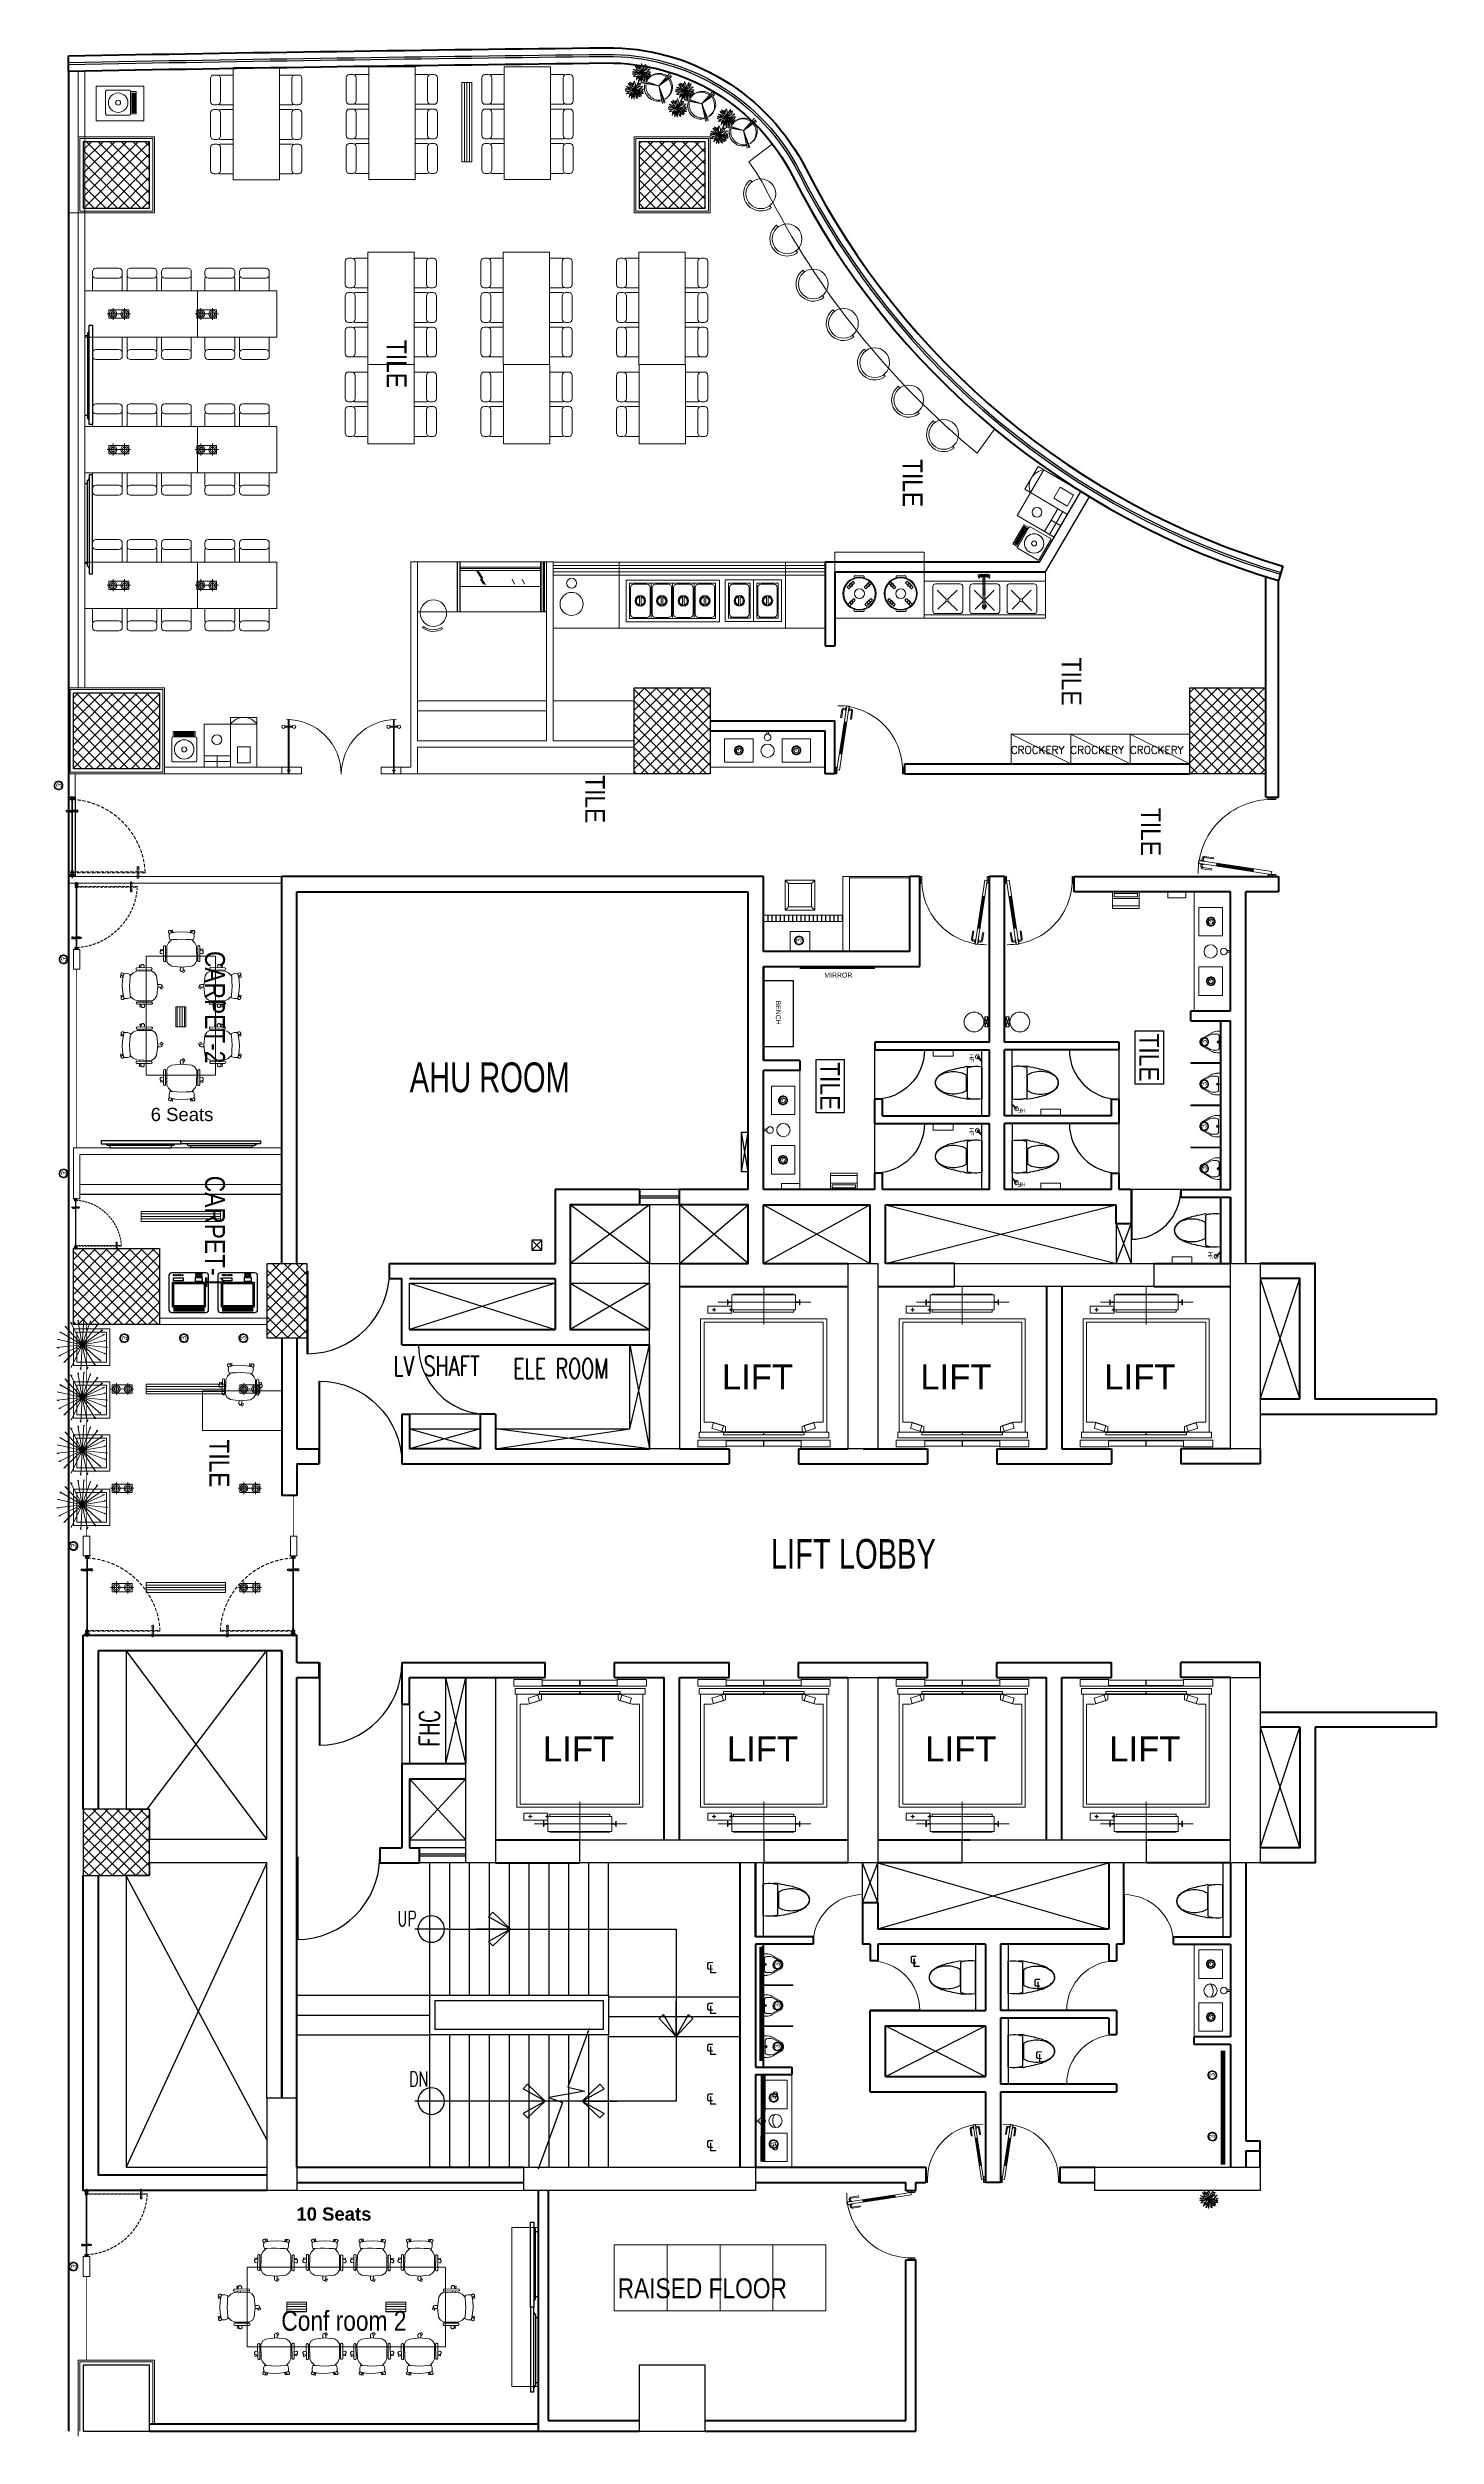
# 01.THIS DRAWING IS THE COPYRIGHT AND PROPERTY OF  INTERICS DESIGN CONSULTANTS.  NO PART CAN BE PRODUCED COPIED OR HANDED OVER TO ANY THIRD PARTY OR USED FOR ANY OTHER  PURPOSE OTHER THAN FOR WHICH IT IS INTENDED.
# Model space of a CAD drawing. Header units: millimetres. Extents: x 363738 to 753707, y -231656 to 1353648.
# Drawn here: x 363738 to 384725, y 1317551 to 1353648 of the extents above; entities outside this region: 1.
import ezdxf

# ---------------------------------------------------------------- set-up
doc = ezdxf.new("R2010")
doc.units = ezdxf.units.MM
doc.header["$LTSCALE"] = 35
doc.header["$MEASUREMENT"] = 0
doc.linetypes.add('DASHED2', pattern=[0.375, 0.25, -0.125])
doc.linetypes.add('HIDDEN', pattern=[0.375, 0.25, -0.125])
for name, color, linetype in [('2', 7, 'Continuous'), ('A-COLS', 4, 'Continuous'), ('A-DOOR', 7, 'Continuous'), ('A-FIXT', 1, 'Continuous'), ('A-HATCH', 8, 'Continuous'), ('A-SHAFT', 1, 'Continuous'), ('A-STRS', 1, 'Continuous'), ('A-STRS-CUTLINE', 7, 'Continuous'), ('A-STRS-RAIL', 57, 'Continuous'), ('A-STRS-UP', 7, 'Continuous'), ('A-TEXT-600', 7, 'Continuous'), ('A-WALL-UNDR', 1, 'Continuous'), ('A_ele', 1, 'Continuous'), ('A_Louvers', 16, 'Continuous'), ('AV', 3, 'Continuous'), ('HIDDEN', 8, 'HIDDEN'), ('I-Elev-Mbnd-L', 1, 'Continuous'), ('I-Flor-Text', 200, 'Continuous'), ('LINE', 4, 'Continuous'), ('NAREA', 220, 'Continuous'), ('NAREAOFF', 230, 'Continuous'), ('WIN', 1, 'Continuous')]:
    doc.layers.add(name, color=color, linetype=linetype)
for name, color, linetype, lineweight in [('200', 11, 'Continuous', 9), ('A-LIFT', 154, 'Continuous', 9), ('A-STRS-TEXT', 7, 'Continuous', 5), ('A-WALL', 7, 'Continuous', 40), ('ac grill', 6, 'Continuous', 15), ('ACCES', 230, 'Continuous', 20), ('COL HATCH', 8, 'Continuous', 13), ('DIM', 221, 'Continuous', 9), ('E-DIM', 5, 'Continuous', 9), ('EQUIPMENT', 142, 'Continuous', 9), ('FINISH - LAMINATE', 143, 'Continuous', 40), ('FINISH - WALLPAPER', 230, 'Continuous', 5), ('FLOORING', 116, 'Continuous', 5), ('FURN NEW PHASE-2', 1, 'Continuous', 5), ('FURNITURE', 11, 'Continuous', 9), ('I-Anno-Text-L', 200, 'Continuous', 9), ('I-Case', 5, 'Continuous', 30), ('I-Case-Ovhd', 6, 'DASHED2', 15), ('I-CEIL-light', 150, 'Continuous', 0), ('I-Door', 30, 'Continuous', 15), ('I-Furn-Cust', 1, 'Continuous', 25), ('I-Furn-Modl', 1, 'Continuous', 5), ('I-Graphics', 62, 'Continuous', 15), ('I-Misc-Patt', 181, 'Continuous', 15), ('I-Part-Glaz', 6, 'Continuous', 20), ('I-Part-Gyps', 5, 'Continuous', 15), ('L.LINE', 130, 'Continuous', 0), ('LIGHTS', 150, 'Continuous', 0), ('nareadiv', 3, 'Continuous', 5), ('P-Fixt', 6, 'Continuous', 15), ('PLANTS', 94, 'Continuous', 5), ('SANITARY-FIXTURE', 6, 'Continuous', 18), ('tree', 92, 'Continuous', 5), ('Z-Unas', 6, 'Continuous', 15)]:
    doc.layers.add(name, color=color, linetype=linetype, lineweight=lineweight)
doc.layers.add('I-Clng-Dims', color=7, linetype='Continuous', lineweight=15, true_color=0xbd0f15)
doc.styles.add('300_simplex', font='simplex.shx', dxfattribs={"width": 0.7, "height": 300})
doc.styles.add('400', font='simplex.shx', dxfattribs={"width": 0.7, "height": 400})
doc.styles.add('450_arial', font='ARIALUNI.TTF', dxfattribs={"width": 0.7, "height": 48})
doc.styles.add('AR350', font='arial.ttf', dxfattribs={"width": 0.9})
doc.styles.add('dim-verdana', font='arial.ttf', dxfattribs={"height": 130})
doc.styles.add('Layout Plan _23 05 08_r5$0$ROMANS', font='romans.shx')
doc.styles.add('proptext', font='stylu.ttf')
doc.styles.add('Style-Arial', font='arial.ttf')
pattern_1 = [(45, (355874.95, 1326026.37), (-88.38835, 88.38835), []), (135, (355874.95, 1326026.37), (-88.38835, -88.38835), [])]

msp = doc.modelspace()

# ---------------------------------------------------------------- texts
at = {"layer": 'A-STRS-TEXT', "style": '400', "width": 0.7}
for s, p in [('UP', (369023, 1325262, 0)), ('DN', (369200, 1322837, 0))]:
    msp.add_text(s, height=225, rotation=360, dxfattribs=at).set_placement(p)
at = {"layer": 'A-TEXT-600', "width": 0.7}
for s, height, style, p in [('AHU ROOM', 450, '450_arial', (369209, 1337864, 0)), ('LV SHAFT', 300, '300_simplex', (368961, 1333575, 0)), ('ELE ROOM', 300, '300_simplex', (370774, 1333537, 0)), ('LIFT LOBBY', 450, '450_arial', (374668, 1330662))]:
    msp.add_text(s, height=height, dxfattribs=dict(at, style=style)).set_placement(p)
at = {"layer": 'A-TEXT-600', "color": 7, "style": 'AR350'}
for p in [(373927, 1333374, 0), (376927, 1333374, 0), (379707, 1333374, 0), (371222, 1327752, 0), (374002, 1327752, 0), (377002, 1327752, 0), (379782, 1327752, 0)]:
    msp.add_text('LIFT', height=375, dxfattribs=at).set_placement(p)
at = {"layer": 'A-TEXT-600', "insert": (369507, 1328251, 0), "char_height": 300, "attachment_point": 5, "rotation": 90, "style": '300_simplex'}
msp.add_mtext('FHC', dxfattribs=at)
at = {"layer": 'ACCES'}
for rotation, p in [(270, (377667, 1338439, 0)), (180, (378517, 1337616, 0)), (270, (377667, 1337324, 0)), (180, (378517, 1336501, 0)), (270, (381277, 1335450, 0))]:
    msp.add_text('HF', height=63.8, rotation=rotation, dxfattribs=at).set_placement(p)
at = {"layer": 'EQUIPMENT', "linetype": 'Continuous', "style": 'Layout Plan _23 05 08_r5$0$ROMANS'}
for p in [(378294, 1342978, 0), (379194, 1342978, 0), (380094, 1342978, 0)]:
    msp.add_text('CROCKERY', height=115.4, dxfattribs=at).set_placement(p)
at = {"layer": 'FINISH - WALLPAPER', "color": 133, "char_height": 200, "attachment_point": 1, "style": 'dim-verdana'}
for s, width, insert in [('{\\C7;6 Seats}', 2193.33, (365294, 1337627)), ('{\\fArial|b1|i0|c0|p34;\\C0;10 Seats}', 2385.5, (367496, 1321010))]:
    msp.add_mtext_dynamic_manual_height_columns(s, width=width, gutter_width=650, heights=[0], dxfattribs=dict(at, insert=insert))
at = {"layer": 'FLOORING', "color": 1, "true_color": 0xeb0000, "char_height": 300, "attachment_point": 2, "rotation": 270, "style": 'Style-Arial'}
for s, insert in [('{\\fArial Narrow|b0|i0|c0|p34;TILE}', (369161, 1348869)), ('{\\fArial Narrow|b0|i0|c0|p34;TILE}', (376961, 1347069)), ('{\\fArial Narrow|b0|i0|c0|p34;TILE}', (379361, 1344069)), ('{\\fArial Narrow|b0|i0|c0|p34;TILE}', (372161, 1342291)), ('{\\fArial Narrow|b0|i0|c0|p34;TILE}', (380561, 1341796)), ('{\\fArial Narrow|b0|i0|c0|p34;CARPET-2}', (366416, 1339148)), ('{\\fArial Narrow|b0|i0|c0|p34;CARPET-1}', (366416, 1335751)), ('{\\fArial Narrow|b0|i0|c0|p34;TILE}', (366480, 1332253))]:
    msp.add_mtext(s, dxfattribs=dict(at, insert=insert))
at = {"layer": 'FLOORING', "color": 1, "true_color": 0xeb0000, "char_height": 300, "attachment_point": 2, "style": 'Style-Arial'}
for s, insert in [('{\\fArial Narrow|b0|i0|c0|p34;RAISED FLOOR}', (373631, 1319937, 0)), ('{\\fArial Narrow|b0|i0|c0|p34;Conf room 2}', (368214, 1319446))]:
    msp.add_mtext(s, dxfattribs=dict(at, insert=insert))
at = {"layer": 'I-Anno-Text-L', "insert": (753250, -231325, 0), "char_height": 450, "width": 6453.36, "attachment_point": 8, "rotation": 270, "style": 'proptext'}
msp.add_mtext('{\\fArial|b0|i0|c0|p34;\\C8;24}', dxfattribs=at)
at = {"layer": 'I-Clng-Dims', "char_height": 200, "attachment_point": 1, "style": 'dim-verdana'}
for insert in [(376761, 1324864, 0), (373685, 1324769), (378631, 1324514), (378657, 1323419)]:
    msp.add_mtext_dynamic_manual_height_columns('{\\fISOCPEUR|b0|i0|c0|p34;℄}', width=600.68, gutter_width=600, heights=[0], dxfattribs=dict(at, insert=insert))
at = {"layer": 'I-Clng-Dims', "char_height": 200, "width": 600.68, "attachment_point": 1, "style": 'dim-verdana'}
for insert in [(373685, 1324151), (373685, 1323532), (373685, 1322780, 0), (373685, 1322077, 12)]:
    msp.add_mtext('{\\fISOCPEUR|b0|i0|c0|p34;℄}', dxfattribs=dict(at, insert=insert))
at = {"layer": 'I-Flor-Text', "char_height": 300, "attachment_point": 2, "rotation": 270, "style": 'Style-Arial'}
for insert in [(380536, 1338388), (375713, 1337955)]:
    msp.add_mtext('{\\fArial Narrow|b0|i0|c0|p34;TILE}', dxfattribs=dict(at, insert=insert))
at = {"layer": 'nareadiv', "style": 'AR350'}
msp.add_text('MIRROR', height=75, dxfattribs=at).set_placement((375475, 1339596))
msp.add_text('BENCH', height=75, rotation=270, dxfattribs=at).set_placement((374743, 1339250, 0))

# ---------------------------------------------------------------- blocks, each defined once
blk = doc.blocks.new('UP')
for p, q in [((-249, 0), (249, 0)), ((0, 269), (0, -231))]:
    blk.add_line(p, q)
blk.add_circle((0, 19), 200)
blk = doc.blocks.new('ARROW')
for p, q in [((527, 0), (0, 0)), ((195, 187), (259, 255)), ((527, 0), (195, 187)), ((259, 255), (527, 0)), ((527, 0), (195, -187)), ((195, -187), (259, -255)), ((259, -255), (527, 0))]:
    blk.add_line(p, q)
blk = doc.blocks.new('DOOR')
for p, q in [((-0.01, 0), (-0.01, 1)), ((0, 0), (0, 1))]:
    blk.add_line(p, q)
blk.add_arc((0, 0), 1, 90, 180)
blk = doc.blocks.new('P-LEV-3$0$P-WCEUR1')
at = {"color": 0, "linetype": 'ByBlock'}
for p, q in [((1, 9.8), (1, -9.8)), ((10.1, 10.1), (5.9, 10)), ((10, 9.3), (10, -9.3)), ((10.4, -4.7), (10.4, 4.7))]:
    blk.add_line(p, q, dxfattribs=at)
for points in [[(10, 9.3), (7.7, 9.8), (5.5, 10.1), (3.2, 10.1), (1, 9.8)], [(10.1, -10.1), (12, -9.6), (13.7, -9.3), (15.2, -9), (16.5, -8.7), (17.7, -8.4), (18.7, -8.2), (19.6, -7.9), (20.4, -7.7), (20.4, -7.7), (21.1, -7.5), (21.8, -7.3), (22.4, -7), (22.9, -6.8), (23.4, -6.6), (23.9, -6.4), (24.3, -6.2), (24.6, -6), (24.6, -6), (25, -5.8), (25.3, -5.6), (25.6, -5.4), (25.9, -5.3), (26.1, -5.1), (26.4, -4.9), (26.6, -4.8), (26.9, -4.6), (26.9, -4.6), (27.1, -4.4), (27.3, -4.1), (27.6, -3.9), (27.8, -3.7), (28, -3.4), (28.2, -3.2), (28.4, -2.9), (28.6, -2.6), (28.6, -2.6), (28.7, -2.3), (28.9, -2), (29, -1.7), (29.1, -1.3), (29.2, -1), (29.2, -0.7), (29.3, -0.3), (29.3, 0), (29.3, 0), (29.3, 0.3), (29.2, 0.7), (29.2, 1), (29.1, 1.3), (29, 1.7), (28.9, 2), (28.7, 2.3), (28.6, 2.6), (28.6, 2.6), (28.4, 2.9), (28.2, 3.2), (28, 3.4), (27.8, 3.7), (27.6, 3.9), (27.3, 4.1), (27.1, 4.4), (26.9, 4.6), (26.9, 4.6), (26.6, 4.8), (26.4, 4.9), (26.1, 5.1), (25.9, 5.3), (25.6, 5.4), (25.3, 5.6), (25, 5.8), (24.6, 6), (24.6, 6), (24.3, 6.2), (23.9, 6.4), (23.4, 6.6), (22.9, 6.8), (22.4, 7), (21.8, 7.3), (21.1, 7.5), (20.4, 7.7), (20.4, 7.7), (19.6, 7.9), (18.7, 8.2), (17.7, 8.4), (16.5, 8.7), (15.2, 9), (13.7, 9.3), (12, 9.6), (10.1, 10.1)], [(10.1, -10.1), (7.3, -9.9)]]:
    blk.add_lwpolyline(points, dxfattribs=at)
for points in [[(29.2, 0, 0.146855), (28.5, 2.4, 0.107148), (26, 4.9, 0.076697), (22.7, 6.3, 0.063684), (18.3, 6.9, 0.063684), (13.9, 6.3, 0.076697), (10.6, 4.9, 0.006181), (10.4, 4.7)], [(10.4, -4.7, 0.006181), (10.6, -4.9, 0.076697), (13.9, -6.3, 0.063684), (18.3, -6.9, 0.063684), (22.7, -6.3, 0.076697), (26, -4.9, 0.107148), (28.5, -2.4, 0.146855), (29.2, 0)]]:
    blk.add_lwpolyline(points, format="xyb", dxfattribs=at)
for start, end in [(260.5377, 277.7399), (277.7399, 285.822)]:
    blk.add_arc((4.4, 10.5), 20.6, start, end, dxfattribs=at)
blk = doc.blocks.new('D3 - LAM')
h = blk.add_hatch()
h.set_pattern_fill('ANSI31', color=256, scale=100, style=0)
h.set_pattern_definition([(45, (67656.761, 125934.152), (-8.83883, 8.83883), [])])
h.paths.add_polyline_path([(67767, 126417), (67730, 126422), (67657, 125940), (67694, 125934)])
for p, q in [((67620, 125699, 0), (67767, 126664, 0)), ((67657, 125693, 0), (67804, 126658, 0)), ((67767, 126664, 0), (67804, 126658, 0)), ((67692, 126606, 0), (67674, 126487, 0)), ((67691, 126484, 0), (67674, 126487, 0)), ((67691, 126484, 0), (67709, 126604, 0)), ((67750, 126608, 0), (67720, 126612, 0)), ((67723, 126629, 0), (67753, 126624, 0)), ((67767, 126417, 0), (67730, 126422, 0)), ((67748, 126608, 0), (67750, 126625, 0)), ((67802, 126600, 0), (67833, 126595, 0)), ((67835, 126612, 0), (67805, 126616, 0)), ((67805, 126599, 0), (67808, 126616, 0)), ((67823, 126464, 0), (67841, 126584, 0)), ((67823, 126464, 0), (67839, 126462, 0)), ((67857, 126581, 0), (67839, 126462, 0)), ((67590, 125738, 0), (67590, 125638, 0)), ((67620, 125713, 0), (67620, 125675, 0)), ((67694, 125934, 0), (67657, 125940, 0)), ((68640, 125738, 0), (68640, 125638, 0)), ((67620, 125699, 0), (67657, 125693, 0))]:
    blk.add_line(p, q)
at = {"elevation": 0}
for points in [[(67748, 126592), (67755, 126640), (67763, 126639), (67755, 126590)], [(67800, 126584), (67807, 126632), (67800, 126634), (67792, 126585)], [(67590, 125726), (67602, 125726), (67602, 125647), (67590, 125647)], [(68640, 125726), (68628, 125726), (68628, 125647), (68640, 125647)]]:
    blk.add_lwpolyline(points, close=True, dxfattribs=at)
for points in [[(67602, 125738), (67620, 125738), (67620, 125638), (67602, 125638), (67602, 125682), (67612, 125682), (67612, 125694), (67602, 125694), (67602, 125738)], [(68628, 125738), (68610, 125738), (68610, 125638), (68628, 125638), (68628, 125682), (68618, 125682), (68618, 125694), (68628, 125694), (68628, 125738)]]:
    blk.add_lwpolyline(points, dxfattribs=at)
for centre, radius, start, end in [((67637, 125694, 0), 973, 0, 90.3775), ((67719, 126602, 0), 26.7, 81.3349, 171.376), ((67719, 126602, 0), 9.86, 81.376, 171.376), ((67831, 126585, 0), 9.86, 351.376, 81.376), ((67831, 126585, 0), 26.7, 351.376, 81.417)]:
    blk.add_arc(centre, radius, start, end)
blk = doc.blocks.new('TREE-24')
for p, q in [((-48, 1), (-60, -5)), ((-43, 12), (-58, 23)), ((-58, 23), (-43, 23)), ((-58, 11), (-47, 8)), ((-55, 9), (-58, 11)), ((-51, 4), (-55, 9)), ((-46, 0), (-51, 4)), ((-47, 8), (-34, 3)), ((-40, 35), (-45, 40)), ((-45, 40), (-41, 29)), ((-43, 23), (-30, 13)), ((-28, 5), (-43, 12)), ((-41, 29), (-33, 21)), ((-31, 29), (-40, 35)), ((-22, 41), (-37, 46)), ((-37, 46), (-32, 38)), ((-34, 3), (-18, -1)), ((-33, 21), (-21, 14)), ((-32, 38), (-17, 26)), ((-19, 22), (-31, 29)), ((-30, 13), (-5, 1)), ((-8, 2), (-28, 5)), ((-12, 28), (-22, 41)), ((-21, 14), (-11, 8)), ((-16, 54), (-20, 56)), ((-20, 56), (-18, 45)), ((-5, 12), (-19, 22)), ((-19, -13), (0, 0)), ((-18, 45), (-11, 23)), ((-17, 26), (-9, 19)), ((-8, 43), (-16, 54)), ((0, 0), (-15, -17)), ((-14, -33), (0, 0)), ((0, 0), (-14, -2)), ((-11, 23), (0, 0)), ((-11, 8), (0, 0)), ((-6, 26), (-8, 43)), ((0, 0), (-8, 2)), ((-1, 16), (-6, 26)), ((0, 0), (-5, -17)), ((-2, 10), (0, 31)), ((0, 0), (-2, 10)), ((0, 43), (2, 57)), ((0, 31), (0, 43)), ((0, 0), (2, 8)), ((7, 7), (0, 0)), ((0, 0), (29, 7)), ((20, 7), (0, 0)), ((18, 1), (0, 0)), ((1, -17), (0, 0)), ((0, 0), (10, -21)), ((10, -8), (0, 0)), ((32, -9), (0, 0)), ((2, 57), (3, 60)), ((2, 8), (8, 22)), ((3, 60), (5, 51)), ((5, 24), (3, 11)), ((10, 32), (4, 18)), ((5, 51), (6, 37)), ((6, 37), (5, 24)), ((6, 36), (14, 46)), ((12, 10), (7, 7)), ((8, 22), (21, 27)), ((9, 23), (22, 38)), ((19, 46), (10, 32)), ((20, 18), (12, 10)), ((14, 46), (18, 53)), ((18, 53), (17, 57)), ((17, 57), (20, 53)), ((17, 15), (28, 21)), ((32, 0), (18, 1)), ((20, 53), (19, 46)), ((22, 38), (19, 26)), ((23, 23), (20, 18)), ((27, 9), (20, 7)), ((21, 27), (31, 39)), ((33, 33), (23, 23)), ((35, 12), (27, 9)), ((28, 21), (42, 24)), ((29, 7), (39, 10)), ((31, 39), (35, 49)), ((44, 0), (32, 0)), ((35, 49), (33, 33)), ((46, 18), (35, 12)), ((39, 10), (47, 10)), ((39, 0), (53, -5)), ((42, 24), (54, 25)), ((54, 4), (44, 0)), ((54, 25), (46, 18)), ((47, 10), (57, 8)), ((60, 7), (54, 4)), ((57, 8), (60, 7)), ((-60, -5), (-37, -10)), ((-43, -16), (-55, -23)), ((-55, -23), (-49, -25)), ((-49, -25), (-34, -23)), ((-24, -3), (-46, 0)), ((-35, -9), (-43, -16)), ((-36, -33), (-40, -44)), ((-40, -44), (-32, -42)), ((-31, -25), (-36, -33)), ((-27, -4), (-35, -9)), ((-34, -23), (-19, -13)), ((-32, -42), (-24, -34)), ((-23, -16), (-31, -25)), ((-14, -2), (-27, -4)), ((-24, -32), (-26, -54)), ((-26, -54), (-21, -47)), ((-15, -17), (-24, -32)), ((-21, -47), (-14, -33)), ((-18, -1), (-10, -2)), ((-5, -17), (-7, -34)), ((-7, -34), (-4, -46)), ((-4, -46), (2, -60)), ((4, -29), (1, -17)), ((2, -60), (5, -44)), ((5, -44), (4, -29)), ((5, -37), (12, -47)), ((19, -14), (10, -8)), ((13, -32), (10, -21)), ((10, -21), (21, -30)), ((40, -7), (12, -4)), ((12, -47), (12, -32)), ((12, -32), (24, -46)), ((13, -10), (31, -16)), ((29, -24), (19, -14)), ((21, -30), (31, -36)), ((29, -44), (24, -32)), ((24, -46), (32, -50)), ((38, -35), (29, -24)), ((32, -50), (29, -44)), ((31, -16), (42, -20)), ((31, -36), (42, -42)), ((44, -16), (32, -9)), ((42, -42), (38, -35)), ((53, -9), (40, -7)), ((42, -20), (55, -23)), ((55, -23), (44, -16)), ((60, -3), (53, -9)), ((53, -5), (60, -3))]:
    blk.add_line(p, q)
blk = doc.blocks.new('chair')
for p, q in [((-13697, 72203), (-13728, 72188)), ((-13629, 72182), (-13666, 72209)), ((-13643, 72166), (-13543, 72281)), ((-13543, 72281), (-13492, 72303)), ((-13492, 72303), (-13441, 72299)), ((-13434, 72297), (-13259, 72170)), ((-13427, 72327), (-13423, 72333)), ((-13248, 72185), (-13423, 72309)), ((-13404, 72336), (-13229, 72211)), ((-13325, 72239), (-13332, 72223)), ((-13303, 72298), (-13313, 72271)), ((-13291, 72193), (-13285, 72211)), ((-13273, 72243), (-13260, 72278)), ((-13270, 72249), (-13257, 72284)), ((-13258, 72244), (-13270, 72249)), ((-13235, 72267), (-13258, 72244)), ((-13257, 72284), (-13235, 72267)), ((-13226, 72193), (-13230, 72188)), ((-13728, 72188), (-13711, 72155)), ((-13721, 71908), (-13725, 71902)), ((-13721, 71884), (-13545, 71761)), ((-13717, 72033), (-13720, 71978)), ((-13720, 71978), (-13699, 71931)), ((-13643, 72166), (-13717, 72033)), ((-13711, 72155), (-13684, 72169)), ((-13526, 71788), (-13703, 71911)), ((-13695, 71926), (-13516, 71804)), ((-13691, 72175), (-13654, 72148)), ((-13684, 72169), (-13691, 72175)), ((-13643, 72166), (-13629, 72182)), ((-13604, 71842), (-13590, 71854)), ((-13381, 71812), (-13337, 71869)), ((-13381, 71812), (-13338, 71868)), ((-13338, 71868), (-13295, 71922)), ((-13259, 71981), (-13295, 71922)), ((-13204, 71859), (-13263, 71785)), ((-13221, 72041), (-13259, 71981)), ((-13221, 72041), (-13259, 71980)), ((-13255, 72166), (-13228, 72118)), ((-13228, 72118), (-13217, 72063)), ((-13217, 72063), (-13221, 72041)), ((-13213, 72058), (-13221, 72041)), ((-13200, 72071), (-13213, 72058)), ((-13204, 71859), (-13155, 71938)), ((-13160, 72058), (-13200, 72071)), ((-13124, 72031), (-13160, 72058)), ((-13155, 71938), (-13120, 72017)), ((-13131, 71985), (-13137, 71974)), ((-13137, 71974), (-13105, 71957)), ((-13120, 72017), (-13134, 71985)), ((-13134, 71985), (-13100, 71985)), ((-13090, 71988), (-13131, 71985)), ((-13120, 72017), (-13124, 72031)), ((-13123, 72027), (-13120, 72017)), ((-13098, 72027), (-13123, 72027)), ((-13105, 71957), (-13090, 71988)), ((-13651, 71801), (-13629, 71820)), ((-13594, 71787), (-13622, 71763)), ((-13622, 71763), (-13599, 71748)), ((-13589, 71792), (-13617, 71768)), ((-13599, 71748), (-13585, 71777)), ((-13585, 71777), (-13594, 71787)), ((-13549, 71826), (-13563, 71814)), ((-13526, 71765), (-13522, 71770)), ((-13511, 71802), (-13457, 71793)), ((-13457, 71793), (-13401, 71800)), ((-13403, 71782), (-13395, 71798)), ((-13377, 71749), (-13403, 71782)), ((-13401, 71800), (-13381, 71812)), ((-13395, 71798), (-13381, 71812)), ((-13340, 71724), (-13377, 71749)), ((-13325, 71725), (-13340, 71724)), ((-13335, 71724), (-13325, 71725)), ((-13327, 71701), (-13335, 71724)), ((-13263, 71785), (-13325, 71725)), ((-13325, 71725), (-13299, 71750)), ((-13299, 71750), (-13287, 71717)), ((-13298, 71747), (-13290, 71756)), ((-13287, 71707), (-13298, 71747)), ((-13290, 71756), (-13263, 71731)), ((-13263, 71731), (-13287, 71707))]:
    blk.add_line(p, q)
for centre, major_axis, start_param, end_param in [((-13679, 72192), (21, 3.5), 0.780033, 3.919296), ((-13679, 72192), (12.3, 17.5), 1.644168, 3.126312), ((-13442, 72286), (7.5, 10.6), -0.012921, 0.531899), ((-13416, 72320), (7.5, 10.6), 1.565209, 3.136006), ((-13412, 72325), (7.5, 10.6), -0.005587, 1.565209), ((-13288, 72289), (10.1, 14.3), 1.201743, 1.645459), ((-13285, 72286), (12.4, 17.7), 0.815486, 1.200775), ((-13284, 72281), (15.2, 21.7), 0.481395, 0.818479), ((-13285, 72279), (23.7, -16.6), 1.738929, 2.05604), ((-13284, 72280), (15.8, 22.5), -0.156165, 0.172017), ((-13281, 72283), (13.3, 18.9), -0.52179, -0.152727), ((-13277, 72285), (10.6, 15.1), -0.949213, -0.52118), ((-13274, 72285), (9.3, 13.2), -1.422625, -0.95479), ((-13236, 72201), (7.5, 10.6), 4.706802, 6.277598), ((-13714, 71895), (7.5, 10.6), 1.576387, 3.147184), ((-13710, 71900), (7.5, 10.6), 0.005591, 1.576387), ((-13687, 71936), (7.5, 10.6), 2.609698, 3.154518), ((-13267, 72160), (7.5, 10.6), -0.44913, -0.012921), ((-13240, 72195), (7.5, 10.6), 3.136006, 4.706802), ((-13101, 72006), (14.2, 16), 3.920326, 6.880528), ((-13638, 71790), (10.1, 14.3), 1.496138, 1.939853), ((-13634, 71789), (12.4, 17.7), 1.940821, 2.326111), ((-13629, 71790), (15.2, 21.7), 2.323118, 2.660202), ((-13627, 71791), (16.6, 23.7), 2.656353, 2.973464), ((-13628, 71790), (15.8, 22.5), 2.96958, 3.297761), ((-13629, 71786), (13.3, 18.9), 3.294324, 3.663387), ((-13630, 71781), (10.6, 15.1), 3.662777, 4.090809), ((-13629, 71779), (9.3, 13.2), 4.096387, 4.564221), ((-13537, 71772), (7.5, 10.6), 3.147184, 4.71798), ((-13533, 71778), (7.5, 10.6), -1.565205, 0.005591), ((-13509, 71814), (10.6, -7.5), 4.725314, 5.161523), ((-13308, 71711), (12.3, 17.5), 2.659528, 5.61973)]:
    blk.add_ellipse(centre, major_axis=major_axis, ratio=1, start_param=start_param, end_param=end_param)
blk = doc.blocks.new('A$C10EA03AB')
at = {"layer": 'I-Furn-Modl'}
blk.add_lwpolyline([(1012, 600), (412, 600), (412, 1800), (1012, 1800)], close=True, dxfattribs=at)
at = {"layer": 'I-Furn-Modl', "xscale": -1, "rotation": 325.5279806636878}
blk.add_blockref('chair', (-51532, -50547), dxfattribs=at)
blk = doc.blocks.new('DFSDFB')
at = {"color": 3, "elevation": -240}
for points in [[(-372040, -46680), (-372040, -46733)], [(-372020, -46680), (-372020, -46733)]]:
    blk.add_lwpolyline(points, dxfattribs=at)
at = {"color": 3}
blk.add_circle((-372030, -46673, -240), 12.5, dxfattribs=at)
blk = doc.blocks.new('FGBFGB')
at = {"layer": 'DIM'}
blk.add_hatch(color=256, dxfattribs=at).paths.add_polyline_path([(-372035, -46743), (-372025, -46743), (-372025, -46733), (-372035, -46733)])
at = {"color": 3, "elevation": -240}
for points in [[(-372035, -46733), (-372035, -46743)], [(-372025, -46733), (-372025, -46743)]]:
    blk.add_lwpolyline(points, dxfattribs=at)
at = {"layer": 'LINE', "color": 4}
blk.add_blockref('DFSDFB', (0, 0), dxfattribs=at)
at = {"layer": 'LINE', "color": 4, "xscale": -1, "rotation": 180}
blk.add_blockref('DFSDFB', (0, -93476), dxfattribs=at)
blk = doc.blocks.new('A$C13574F4D')
at = {"layer": '2', "color": 6, "linetype": 'Continuous'}
for p, q in [((2, 5), (0, 5)), ((0, 5), (0, 0)), ((1, 1), (1, 4)), ((1, 4), (2, 3)), ((22, 1), (1, 1)), ((3, 6), (2, 5)), ((2, 3), (4, 6)), ((3, 7), (3, 7)), ((3, 7), (3, 6)), ((4, 7), (4, 8)), ((4, 7), (4, 7)), ((22, 1), (44, 1)), ((41, 7), (41, 8)), ((41, 7), (41, 7)), ((43, 3), (41, 6)), ((42, 7), (42, 7)), ((42, 7), (42, 6)), ((42, 6), (43, 5)), ((43, 5), (45, 5)), ((44, 4), (43, 3)), ((44, 1), (44, 4)), ((45, 5), (45, 0)), ((0, 0), (45, 0))]:
    blk.add_line(p, q, dxfattribs=at)
for centre, radius, start, end in [((3, 7), 0.5, 29.9989, 210.0003), ((3, 6), 1, 315.001, 29.9996), ((42, 7), 0.5, 330.0011, 149.9997), ((42, 6), 1, 149.9997, 225)]:
    blk.add_arc(centre, radius, start, end, dxfattribs=at)
blk = doc.blocks.new('dhshfh')
at = {"color": 7, "linetype": 'Continuous'}
for p, q in [((0, -6, 0), (2, -5, 0)), ((0, -6, 0), (2, -7, 0)), ((41, -5, 0), (2, -5, 0)), ((41, -7, 0), (2, -7, 0)), ((5, -7, 0), (4, -5, 0)), ((6, -7, 0), (5, -5, 0)), ((6, -7, 0), (5, -5, 0)), ((7, -7, 0), (6, -5, 0)), ((8, -7, 0), (7, -5, 0)), ((9, -7, 0), (8, -5, 0)), ((10, -7, 0), (9, -5, 0)), ((11, -7, 0), (10, -5, 0)), ((12, -7, 0), (11, -5, 0)), ((13, -7, 0), (12, -5, 0)), ((14, -7, 0), (13, -5, 0)), ((15, -7, 0), (14, -5, 0)), ((16, -7, 0), (15, -5, 0)), ((17, -7, 0), (16, -5, 0)), ((17, -7, 0), (16, -5, 0)), ((18, -7, 0), (17, -5, 0)), ((19, -7, 0), (18, -5, 0)), ((20, -7, 0), (19, -5, 0)), ((21, -7, 0), (20, -5, 0)), ((22, -7, 0), (21, -5, 0)), ((23, -7, 0), (22, -5, 0)), ((24, -7, 0), (23, -5, 0)), ((25, -7, 0), (24, -5, 0)), ((26, -7, 0), (25, -5, 0)), ((27, -7, 0), (26, -5, 0)), ((28, -7, 0), (27, -5, 0)), ((29, -7, 0), (28, -5, 0)), ((30, -7, 0), (29, -5, 0)), ((31, -7, 0), (30, -5, 0)), ((32, -7, 0), (31, -5, 0)), ((33, -7, 0), (32, -5, 0)), ((34, -7, 0), (33, -5, 0)), ((35, -7, 0), (34, -5, 0)), ((36, -7, 0), (35, -5, 0)), ((37, -7, 0), (36, -5, 0)), ((38, -7, 0), (37, -5, 0)), ((39, -7, 0), (38, -5, 0)), ((40, -7, 0), (39, -5, 0)), ((41, -5, 0), (41, -3, 0)), ((42, -3, 0), (41, -3, 0)), ((41, -9, 0), (41, -7, 0)), ((42, -9, 0), (41, -9, 0)), ((43, -8, 0), (43, -4, 0))]:
    blk.add_line(p, q, dxfattribs=at)
for centre, start, end in [((42, -4, 0), 0, 90), ((42, -8, 0), 270, 0)]:
    blk.add_arc(centre, 1, start, end, dxfattribs=at)
blk = doc.blocks.new('A$C4B1B412E')
at = {"layer": 'LINE'}
h = blk.add_hatch(dxfattribs=at)
h.set_pattern_fill('ANSI31', color=25, scale=0.2, angle=-90, style=0)
h.set_pattern_definition([(225, (19616.511, 13176.13184), (-0.449012806, 0.449012806), [])])
h.paths.add_polyline_path([(-437, 327), (-437, 342), (-437, 347), (-449, 347), (-449, 327)])
h = blk.add_hatch(dxfattribs=at)
h.set_pattern_fill('ANSI31', color=25, scale=0.2, angle=-90, style=0)
h.set_pattern_definition([(135, (19616.511, -13530.6771), (-0.449012806, -0.449012806), [])])
h.paths.add_polyline_path([(-437, -681), (-437, -697), (-437, -702), (-449, -702), (-449, -681)])
at = {"color": 8, "linetype": 'HIDDEN', "ltscale": 5}
for p, q in [((-1409, 296, 0), (-424, 296, 0)), ((-424, 286, 0), (-1409, 286, 0)), ((-424, 299, 0), (-471, 299, 0)), ((-471, 299, 0), (-471, 296, 0)), ((-471, 296, 0), (-424, 296, 0)), ((-471, 283, 0), (-471, 286, 0)), ((-471, 286, 0), (-424, 286, 0)), ((-424, 283, 0), (-471, 283, 0)), ((-424, 299, 0), (-424, 283, 0))]:
    blk.add_line(p, q, dxfattribs=at)
at = {"color": 8, "linetype": 'HIDDEN'}
for p, q in [((-1319, 296, 0), (-1319, 286, 0)), ((-1309, 296, 0), (-1309, 286, 0))]:
    blk.add_line(p, q, dxfattribs=at)
at = {"color": 5, "ltscale": 5}
for p, q in [((-452, 311, 0), (-452, 263, 0)), ((-452, 311, 0), (-437, 311, 0)), ((-452, 263, 0), (-449, 263, 0)), ((-449, -671, 0), (-449, 311, 0)), ((-449, 263, 0), (-449, 311, 0)), ((-440, 311, 0), (-440, -671, 0)), ((-440, 263, 0), (-440, 311, 0)), ((-437, 263, 0), (-440, 263, 0)), ((-437, 311, 0), (-437, 263, 0))]:
    blk.add_line(p, q, dxfattribs=at)
at = {"color": 8, "linetype": 'HIDDEN', "elevation": 0}
for points in [[(-1324, 348), (-1324, 296)], [(-1304, 348), (-1304, 296)], [(-1324, 233), (-1324, 286)], [(-1304, 233), (-1304, 286)]]:
    blk.add_lwpolyline(points, dxfattribs=at)
at = {"color": 8, "linetype": 'HIDDEN', "ltscale": 5, "elevation": 0}
blk.add_lwpolyline([(-1409, 296), (-1409, 286)], dxfattribs=at)
at = {"color": 5, "ltscale": 5, "elevation": 0}
blk.add_lwpolyline([(-449, -671), (-440, -671)], dxfattribs=at)
at = {"color": 8, "linetype": 'HIDDEN'}
for centre in [(-1314, 356, 0), (-1314, 225, 0)]:
    blk.add_circle(centre, 12.5, dxfattribs=at)
at = {"color": 252, "linetype": 'HIDDEN', "ltscale": 5, "extrusion": (-3.33482e-11, -6.26733e-09, -1)}
blk.add_ellipse((-510, 227, 0), major_axis=(-668, 668, 0), ratio=0.900623, start_param=3.910619, end_param=5.509863, dxfattribs=at)
at = {"color": 5, "ltscale": 5, "extrusion": (-3.33482e-11, -6.26733e-09, -1)}
blk.add_ellipse((-444, 290, 0), major_axis=(2.8, 2.8, 0), ratio=1, start_param=3.141593, end_param=9.424778, dxfattribs=at)
at = {"color": 8, "linetype": 'HIDDEN', "ltscale": 5, "extrusion": (-6.26733e-09, 3.33482e-11, -1)}
blk.add_ellipse((-444, 290, 0), major_axis=(2.8, -2.8, 0), ratio=1, start_param=3.141593, end_param=9.424778, dxfattribs=at)
at = {"layer": '2', "color": 6, "linetype": 'Continuous'}
for p, q in [((-467, 348, 0), (-454, 348, 0)), ((-467, 330, 0), (-467, 348, 0)), ((-465, 330, 0), (-467, 330, 0)), ((-465, 329, 0), (-467, 329, 0)), ((-467, 329, 0), (-467, 326, 0)), ((-467, 325, 0), (-467, 326, 0)), ((-467, 322, 0), (-467, 325, 0)), ((-465, 322, 0), (-467, 322, 0)), ((-466, 332, 0), (-466, 346, 0)), ((-463, 329, 0), (-466, 332, 0)), ((-465, 347, 0), (-461, 347, 0)), ((-464, 328, 0), (-465, 330, 0)), ((-464, 329, 0), (-465, 329, 0)), ((-465, 327, 0), (-464, 328, 0)), ((-465, 324, 0), (-464, 323, 0)), ((-464, 322, 0), (-465, 322, 0)), ((-464, 327, 0), (-464, 328, 0)), ((-452, 326, 0), (-464, 326, 0)), ((-452, 325, 0), (-464, 325, 0)), ((-463, 327, 0), (-462, 328, 0)), ((-460, 347, 0), (-457, 347, 0)), ((-457, 345, 0), (-457, 346, 0)), ((-455, 327, 0), (-457, 345, 0)), ((-455, 342, 0), (-454, 328, 0)), ((-453, 326, 0), (-455, 326, 0)), ((-454, 348, 0), (-454, 345, 0)), ((-454, 345, 0), (-453, 345, 0)), ((-453, 343, 0), (-454, 343, 0)), ((-451, 329, 0), (-454, 329, 0)), ((-454, 328, 0), (-452, 328, 0)), ((-454, 328, 0), (-453, 328, 0)), ((-454, 323, 0), (-452, 323, 0)), ((-451, 322, 0), (-454, 322, 0)), ((-453, 345, 0), (-452, 343, 0)), ((-452, 328, 0), (-452, 326, 0)), ((-452, 323, 0), (-452, 325, 0)), ((-451, 328, 0), (-451, 329, 0)), ((-451, 326, 0), (-451, 328, 0)), ((-445, 326, 0), (-451, 326, 0)), ((-451, 325, 0), (-451, 322, 0)), ((-438, 325, 0), (-451, 325, 0)), ((-444, 326, 0), (-445, 326, 0)), ((-444, 326, 0), (-444, 326, 0)), ((-424, 326, 0), (-444, 326, 0)), ((-438, 322, 0), (-438, 325, 0)), ((-435, 322, 0), (-438, 322, 0)), ((-437, 343, 0), (-436, 345, 0)), ((-425, 325, 0), (-437, 325, 0)), ((-437, 325, 0), (-437, 323, 0)), ((-437, 323, 0), (-435, 323, 0)), ((-436, 345, 0), (-435, 345, 0)), ((-434, 343, 0), (-436, 343, 0)), ((-435, 345, 0), (-435, 348, 0)), ((-435, 348, 0), (-422, 348, 0)), ((-433, 344, 0), (-433, 345, 0)), ((-432, 346, 0), (-424, 346, 0)), ((-425, 323, 0), (-424, 324, 0)), ((-424, 322, 0), (-425, 322, 0)), ((-423, 322, 0), (-424, 322, 0)), ((-423, 345, 0), (-423, 327, 0)), ((-422, 322, 0), (-423, 322, 0)), ((-422, 348, 0), (-422, 322, 0)), ((-465, -676, 0), (-467, -676, 0)), ((-467, -676, 0), (-467, -679, 0)), ((-467, -679, 0), (-467, -681, 0)), ((-467, -684, 0), (-467, -681, 0)), ((-465, -684, 0), (-467, -684, 0)), ((-465, -684, 0), (-467, -684, 0)), ((-467, -684, 0), (-467, -702, 0)), ((-467, -702, 0), (-454, -702, 0)), ((-463, -683, 0), (-466, -686, 0)), ((-466, -687, 0), (-466, -700, 0)), ((-464, -677, 0), (-465, -676, 0)), ((-465, -679, 0), (-464, -678, 0)), ((-465, -681, 0), (-464, -682, 0)), ((-464, -683, 0), (-465, -684, 0)), ((-464, -683, 0), (-465, -684, 0)), ((-465, -701, 0), (-461, -701, 0)), ((-452, -679, 0), (-464, -679, 0)), ((-452, -681, 0), (-464, -681, 0)), ((-464, -682, 0), (-464, -683, 0)), ((-463, -681, 0), (-462, -683, 0)), ((-460, -701, 0), (-457, -701, 0)), ((-455, -681, 0), (-457, -699, 0)), ((-457, -699, 0), (-457, -700, 0)), ((-453, -681, 0), (-455, -681, 0)), ((-455, -697, 0), (-454, -682, 0)), ((-451, -676, 0), (-454, -676, 0)), ((-454, -677, 0), (-452, -678, 0)), ((-454, -683, 0), (-452, -682, 0)), ((-454, -682, 0), (-453, -682, 0)), ((-451, -684, 0), (-454, -684, 0)), ((-453, -697, 0), (-454, -698, 0)), ((-454, -702, 0), (-454, -700, 0)), ((-454, -700, 0), (-453, -700, 0)), ((-453, -700, 0), (-452, -698, 0)), ((-452, -678, 0), (-452, -679, 0)), ((-452, -682, 0), (-452, -681, 0)), ((-451, -679, 0), (-451, -676, 0)), ((-438, -679, 0), (-451, -679, 0)), ((-445, -681, 0), (-451, -681, 0)), ((-451, -681, 0), (-451, -682, 0)), ((-451, -683, 0), (-451, -684, 0)), ((-444, -680, 0), (-445, -681, 0)), ((-444, -681, 0), (-444, -680, 0)), ((-424, -681, 0), (-444, -681, 0)), ((-435, -676, 0), (-438, -676, 0)), ((-438, -676, 0), (-438, -679, 0)), ((-437, -678, 0), (-435, -677, 0)), ((-437, -679, 0), (-437, -678, 0)), ((-425, -679, 0), (-437, -679, 0)), ((-437, -698, 0), (-436, -700, 0)), ((-434, -698, 0), (-436, -697, 0)), ((-436, -700, 0), (-435, -700, 0)), ((-435, -700, 0), (-435, -702, 0)), ((-435, -702, 0), (-422, -702, 0)), ((-433, -699, 0), (-433, -700, 0)), ((-432, -701, 0), (-424, -701, 0)), ((-424, -676, 0), (-425, -677, 0)), ((-425, -678, 0), (-424, -679, 0)), ((-423, -676, 0), (-424, -676, 0)), ((-422, -676, 0), (-423, -676, 0)), ((-423, -700, 0), (-423, -682, 0)), ((-422, -702, 0), (-422, -676, 0))]:
    blk.add_line(p, q, dxfattribs=at)
for centre, radius, start, end in [((-465, 346, 0), 0.8, 90, 180), ((-465, 332, 0), 0.8, 180, 225), ((-464, 327, 0), 0.4, 150, 270), ((-464, 324, 0), 0.4, 90, 210), ((-465, 328, 0), 0.801, 329.9994, 45.0005), ((-464, 327, 0), 0.6, 150, 330.0002), ((-465, 323, 0), 0.801, 314.9995, 30.0006), ((-463, 328, 0), 0.5, 330, 45), ((-461, 347, 0), 0.3, 180, 0), ((-457, 346, 0), 0.8, 3.8105, 90), ((-454, 342, 0), 0.8, 75, 183.8141), ((-455, 327, 0), 0.5, 183.8144, 270), ((-454, 329, 0), 0.65, 90, 251.0755), ((-454, 322, 0), 0.65, 108.9245, 270), ((-452, 343, 0), 0.5, 254.9999, 30.0001), ((-453, 327, 0), 0.6, 270.0001, 90), ((-451, 328, 0), 0.3, 270, 90), ((-436, 343, 0), 0.5, 149.9999, 285), ((-435, 322, 0), 0.65, 270, 71.0754), ((-434, 344, 0), 0.8, 285, 0), ((-432, 345, 0), 0.8, 90, 179.9999), ((-425, 324, 0), 0.4, 330.0001, 90), ((-424, 323, 0), 0.8, 150, 225.0002), ((-424, 345, 0), 0.8, 0.0001, 90), ((-424, 327, 0), 0.8, 270, 0), ((-465, -687, 0), 0.8, 135, 180), ((-465, -700, 0), 0.8, 180, 270), ((-464, -679, 0), 0.4, 150, 270), ((-464, -681, 0), 0.4, 90, 210), ((-465, -678, 0), 0.801, 329.9994, 45.0005), ((-464, -682, 0), 0.6, 29.9998, 210), ((-465, -683, 0), 0.801, 314.9995, 30.0006), ((-463, -683, 0), 0.5, 315, 30), ((-461, -701, 0), 0.3, 0, 180), ((-457, -700, 0), 0.8, 270, 356.1895), ((-455, -681, 0), 0.5, 90, 176.1856), ((-454, -697, 0), 0.8, 176.1859, 285), ((-454, -677, 0), 0.65, 90, 251.0755), ((-454, -683, 0), 0.65, 108.9245, 270), ((-453, -681, 0), 0.6, 270, 89.9999), ((-452, -698, 0), 0.5, 329.9999, 105.0001), ((-451, -682, 0), 0.3, 270, 90), ((-436, -698, 0), 0.5, 75, 210.0001), ((-435, -677, 0), 0.65, 288.9246, 90), ((-434, -699, 0), 0.8, 0, 75), ((-432, -700, 0), 0.8, 180.0001, 270), ((-424, -678, 0), 0.8, 134.9998, 210), ((-425, -679, 0), 0.4, 270, 29.9999), ((-424, -682, 0), 0.8, 0, 90), ((-424, -700, 0), 0.8, 270, 359.9999)]:
    blk.add_arc(centre, radius, start, end, dxfattribs=at)
at = {"layer": 'I-Part-Gyps', "lineweight": 15}
for p, q in [((-394, 348, 0), (-494, 348, 0)), ((-394, -702, 0), (-494, -702, 0)), ((-394, -702, 0), (-494, -702, 0))]:
    blk.add_line(p, q, dxfattribs=at)
at = {"layer": 'LINE', "color": 25, "elevation": 0}
for points in [[(-449, 327), (-449, 347), (-437, 347), (-437, 342), (-437, 342), (-437, 327)], [(-449, -681), (-449, -702), (-437, -702), (-437, -697), (-437, -697), (-437, -681)]]:
    blk.add_lwpolyline(points, close=True, dxfattribs=at)
at = {"layer": 'LINE', "color": 4, "extrusion": (0, 0, -1), "zscale": -1}
blk.add_blockref('A$C13574F4D', (422, 317, 0), dxfattribs=at)
at = {"layer": 'LINE', "color": 4, "rotation": 270}
blk.add_blockref('dhshfh', (-438, 366, 0), dxfattribs=at)
at = {"layer": 'LINE', "color": 4, "extrusion": (0, 0, -1), "zscale": -1, "rotation": 270}
blk.add_blockref('FGBFGB', (47182, -372548, -240), dxfattribs=at)
at = {"layer": 'LINE', "color": 4, "extrusion": (0, 0, -1), "xscale": -1, "zscale": -1, "rotation": 180}
blk.add_blockref('A$C13574F4D', (422, -671, 0), dxfattribs=at)
blk = doc.blocks.new('PHOTOCOPIER')
h = blk.add_hatch()
h.set_pattern_fill('_USER', color=8, scale=10, style=0, pattern_type=0)
h.set_pattern_definition([(0, (625, 337.5), (0, 10), [])])
h.paths.add_polyline_path([(295, 82.5), (-292, 82.5), (-292, 22.5), (295, 22.5)])
for p, q in [((-375, 700), (-375, 50)), ((325, 750), (-325, 750)), ((375, 50), (375, 700)), ((-325, 0), (325, 0))]:
    blk.add_line(p, q)
blk.add_lwpolyline([(-306, 575), (312, 575), (312, 104), (-306, 104)], close=True)
at = {"color": 8}
for points in [[(-289, 654), (-108, 654), (-108, 598), (-289, 598)], [(-281, 550), (287, 550), (287, 129), (-281, 129)], [(126, 660), (253, 660), (253, 584), (126, 584)], [(135, 736), (154, 736), (154, 722), (135, 722)], [(135, 711), (154, 711), (154, 697), (135, 697)], [(135, 686), (154, 686), (154, 672), (135, 672)], [(165, 736), (184, 736), (184, 722), (165, 722)], [(165, 711), (184, 711), (184, 697), (165, 697)], [(165, 686), (184, 686), (184, 672), (165, 672)], [(195, 736), (214, 736), (214, 722), (195, 722)], [(195, 711), (214, 711), (214, 697), (195, 697)], [(195, 686), (214, 686), (214, 672), (195, 672)], [(225, 736), (244, 736), (244, 722), (225, 722)], [(225, 711), (244, 711), (244, 697), (225, 697)], [(225, 686), (244, 686), (244, 672), (225, 672)]]:
    blk.add_lwpolyline(points, close=True, dxfattribs=at)
for centre in [(-279, 708), (-239, 708), (-199, 708), (-159, 708), (-119, 708)]:
    blk.add_circle(centre, 12.5, dxfattribs=at)
for centre, start, end in [((-325, 700), 90, 180), ((325, 700), 0, 90), ((-325, 50), 180, 270), ((325, 50), 270, 0)]:
    blk.add_arc(centre, 50, start, end)
blk = doc.blocks.new('SD')
at = {"layer": 'I-Graphics', "elevation": 0}
blk.add_lwpolyline([(23809118, -485642), (23809118, -485617), (23809068, -485617), (23809068, -485642)], close=True, dxfattribs=at)
at = {"layer": 'I-Graphics'}
blk.add_circle((23809168, -485629), 50, dxfattribs=at)
blk = doc.blocks.new('A$C57E23FEF')
at = {"layer": 'P-Fixt'}
for p, q in [((166, 304), (41, 233)), ((166, 21), (41, 92)), ((146, 274), (49, 219)), ((146, 51), (49, 106)), ((240, 284), (186, 284)), ((240, 41), (186, 41)), ((293, 325), (246, 325)), ((293, 0), (246, 0)), ((305, 163), (248, 163)), ((280, 81), (280, 244)), ((305, 313), (305, 12))]:
    blk.add_line(p, q, dxfattribs=at)
blk.add_circle((264, 163), 16.2, dxfattribs=at)
for centre, radius, start, end in [((81, 163), 81.2, 119.5519, 240.4481), ((81, 163), 65, 119.5519, 240.4481), ((186, 203), 81.2, 90, 119.5519), ((186, 122), 81.2, 240.4481, 270), ((246, 163), 162, 90, 119.5519), ((246, 163), 162, 240.4481, 270), ((240, 244), 40.6, 0, 90), ((240, 81), 40.6, 270, 0), ((293, 313), 12.2, 0, 90), ((293, 12), 12.2, 270, 0)]:
    blk.add_arc(centre, radius, start, end, dxfattribs=at)
blk = doc.blocks.new('M-6')
at = {"layer": 'I-Furn-Modl', "linetype": 'Continuous', "ltscale": 0.001}
h = blk.add_hatch(dxfattribs=at)
h.set_pattern_fill('ANSI31', scale=300, angle=135, style=0)
h.set_pattern_definition([(180, (-52574.172, 35582.074), (-7e-15, -37.5), [])])
h.paths.add_polyline_path([(-15246, 65190), (-15246, 65340), (-14946, 65340), (-14946, 65190)])
for p, q in [((-16015, 64740), (-16015, 65790)), ((-14215, 65790), (-16015, 65790)), ((-14215, 65790), (-14215, 64740)), ((-15246, 65340), (-15246, 65190)), ((-14946, 65340), (-15246, 65340)), ((-14946, 65190), (-14946, 65340)), ((-15246, 65190), (-14946, 65190)), ((-14946, 65190), (-15246, 65190)), ((-14215, 64740), (-16015, 64740))]:
    blk.add_line(p, q, dxfattribs=at)
at = {"layer": 'I-Furn-Modl'}
for p, rotation in [((36207, 117708), 124.4720193369502), ((-68617, 116360), 215.226269463476), ((-66437, 12822), 304.4720193369216)]:
    blk.add_blockref('chair', p, dxfattribs=dict(at, rotation=rotation))
at = {"layer": 'I-Furn-Modl', "xscale": -1}
for p, rotation in [((-66437, 117708), 235.5279806631334), ((38387, 116360), 144.7737305364919), ((36207, 12822), 55.52798066303211)]:
    blk.add_blockref('chair', p, dxfattribs=dict(at, rotation=rotation))
blk = doc.blocks.new('TREE03')
for p, q in [((-0.123, 0.483), (-0.098, 0.448)), ((0, 0), (-0.123, 0.483)), ((0, 0), (0.049, 0.512)), ((0, 0), (0.182, 0.477)), ((0.049, 0.512), (0.054, 0.477)), ((0.182, 0.477), (0.182, 0.436)), ((-0.501, 0.012), (-0.466, 0)), ((0, 0), (-0.501, 0.012)), ((0, 0), (-0.476, -0.165)), ((-0.456, 0.2), (-0.427, 0.171)), ((0, 0), (-0.456, 0.2)), ((-0.427, 0.171), (-0.427, 0.177)), ((0, 0), (-0.402, -0.312)), ((-0.383, 0.318), (-0.344, 0.306)), ((0, 0), (-0.383, 0.318)), ((0, 0), (-0.275, -0.424)), ((-0.255, 0.43), (-0.226, 0.418)), ((0, 0), (-0.255, 0.43)), ((0, 0), (-0.123, -0.495)), ((0, 0), (0.299, 0.406)), ((0, 0), (0.388, 0.312)), ((0, 0), (0.442, 0.236)), ((0, 0), (0.501, 0.1)), ((0, 0), (0.466, -0.194)), ((0, 0), (0.501, -0.065)), ((0, 0), (0.402, -0.3)), ((0, 0), (0.299, -0.406)), ((0, 0), (0.177, -0.471)), ((0, 0), (0.034, -0.512)), ((0, 0), (0, 0)), ((0.299, 0.406), (0.285, 0.359)), ((0.388, 0.312), (0.363, 0.277)), ((0.442, 0.236), (0.427, 0.206)), ((0.501, 0.1), (0.476, 0.077)), ((-0.476, -0.165), (-0.442, -0.141)), ((-0.402, -0.312), (-0.393, -0.283)), ((-0.275, -0.424), (-0.265, -0.383)), ((-0.123, -0.495), (-0.118, -0.453)), ((0.034, -0.512), (0.02, -0.471)), ((0.177, -0.471), (0.167, -0.424)), ((0.299, -0.406), (0.29, -0.365)), ((0.402, -0.3), (0.383, -0.265)), ((0.466, -0.194), (0.456, -0.177)), ((0.501, -0.065), (0.461, -0.047))]:
    blk.add_line(p, q)
blk = doc.blocks.new('55')
for p, q in [((23853161, -597323), (23854443, -597323)), ((23853161, -597373), (23853161, -597323)), ((23854443, -597373), (23853161, -597373)), ((23853260, -597298), (23853224, -597323)), ((23854325, -597298), (23853260, -597298)), ((23853300, -597298), (23853300, -597258)), ((23853300, -597258), (23854285, -597258)), ((23854285, -597301), (23854285, -597258)), ((23854353, -597323), (23854325, -597298)), ((23854443, -597323), (23854443, -597373))]:
    blk.add_line(p, q)
blk = doc.blocks.new('A$C76450F47')
at = {"layer": 'FURN NEW PHASE-2', "ltscale": 2}
h = blk.add_hatch(dxfattribs=at)
h.set_pattern_fill('ANSI31', scale=300, angle=315, style=0)
h.set_pattern_definition([(180, (-36291.134, 30710.446), (-3e-15, 37.5), [])])
h.paths.add_polyline_path([(1037, 1103), (1037, 953), (1337, 953), (1337, 1103)])
h = blk.add_hatch(dxfattribs=at)
h.set_pattern_fill('ANSI31', scale=300, angle=315, style=0)
h.set_pattern_definition([(360, (40165.46, 30710.446), (1e-14, 37.5), [])])
h.paths.add_polyline_path([(2837, 1103), (2837, 953), (2537, 953), (2537, 1103)])
at = {"layer": 'FURN NEW PHASE-2'}
for p, q in [((437, 1628, 0), (3437, 1628, 0)), ((437, 428, 0), (437, 1628, 0)), ((3437, 1628, 0), (3437, 428, 0)), ((1037, 953, 0), (1037, 1103, 0)), ((1037, 1103, 0), (1337, 1103, 0)), ((1337, 1103, 0), (1337, 953, 0)), ((2837, 1103, 0), (2537, 1103, 0)), ((2537, 1103, 0), (2537, 953, 0)), ((2837, 953, 0), (2837, 1103, 0)), ((437, 428, 0), (3437, 428, 0))]:
    blk.add_line(p, q, dxfattribs=at)
at = {"layer": 'FURN NEW PHASE-2', "ltscale": 2}
for p, q in [((1337, 1103, 0), (1037, 1103, 0)), ((2537, 1103, 0), (2837, 1103, 0)), ((1337, 953, 0), (1037, 953, 0)), ((2537, 953, 0), (2837, 953, 0))]:
    blk.add_line(p, q, dxfattribs=at)
at = {"layer": 'I-Furn-Modl'}
for p, rotation in [((52644, 53588, 0), 124.4720193376105), ((53378, 53588, 0), 124.4720193376105), ((54097, 53588, 0), 124.4720193376105), ((54815, 53588, 0), 124.4720193376105), ((55411, -50744, 0), 34.47201933626914)]:
    blk.add_blockref('chair', p, dxfattribs=dict(at, rotation=rotation))
at = {"layer": 'I-Furn-Modl', "xscale": -1}
for p, rotation in [((-51532, -50744, 0), 325.5279806637309), ((52644, -51532, 0), 55.52798066238952), ((53378, -51532, 0), 55.52798066238952), ((54097, -51532, 0), 55.52798066238952), ((54815, -51532, 0), 55.52798066238952)]:
    blk.add_blockref('chair', p, dxfattribs=dict(at, rotation=rotation))
blk = doc.blocks.new('3W-LED')
at = {"extrusion": (-6.11991e-06, -1.09788e-16, 1)}
blk.add_ellipse((0, 0, -5), major_axis=(21.2, 21.3, 0), ratio=1, start_param=3.139521, end_param=9.422706, dxfattribs=at)
blk.add_open_spline([(-18, -18, -5), (-17, -19, -5), (-16, -20, -5), (-12, -22, -5), (-10, -23, -5), (-5, -25, -5), (-3, -25, -5), (2, -25, -5), (5, -25, -5), (9, -23, -5), (12, -22, -5), (16, -20, -5), (18, -18, -5), (21, -14, -5), (22, -12, -5), (24, -8, -5), (25, -5, -5), (25, 0, -5), (25, 2, -5), (24, 7, -5), (23, 10, -5), (21, 14, -5), (19, 16, -5), (16, 19, -5), (14, 21, -5), (10, 23, -5), (7, 24, -5), (2, 25, -5), (0, 25, -5), (-5, 25, -5), (-7, 24, -5), (-12, 22, -5), (-14, 21, -5), (-18, 18, -5), (-20, 16, -5), (-22, 12, -5), (-23, 9, -5), (-25, 5, -5), (-25, 2, -5), (-25, -3, -5), (-25, -5, -5), (-23, -10, -5), (-22, -12, -5), (-20, -15, -5), (-19, -17, -5), (-18, -18, -5)], degree=3, knots=[3.139521, 3.139521, 3.139521, 3.139521, 3.315557, 3.315557, 3.611807, 3.611807, 3.908056, 3.908056, 4.204306, 4.204306, 4.500555, 4.500555, 4.796805, 4.796805, 5.093054, 5.093054, 5.389304, 5.389304, 5.685554, 5.685554, 5.981803, 5.981803, 6.278053, 6.278053, 6.574302, 6.574302, 6.870552, 6.870552, 7.166801, 7.166801, 7.463051, 7.463051, 7.7593, 7.7593, 8.05555, 8.05555, 8.351799, 8.351799, 8.648049, 8.648049, 8.944298, 8.944298, 9.240548, 9.240548, 9.422706, 9.422706, 9.422706, 9.422706])
at = {"ltscale": 10, "insert": (-13, 20, -5), "char_height": 36, "width": 21797.76, "attachment_point": 1}
blk.add_mtext('3', dxfattribs=at)
blk = doc.blocks.new('db')
at = {"layer": 'EQUIPMENT'}
for p, q in [((-270, -70, -5), (-270, 60, -5)), ((-260, 70, -5), (-240, 70, -5)), ((-240, 70, -5), (-240, 62, -5)), ((-97, 197, -5), (-187, 107, -5)), ((-187, 107, -5), (-163, 83, -5)), ((-73, 173, -5), (-163, 83, -5)), ((-97, 197, -5), (-73, 173, -5)), ((163, 187, -5), (73, 97, -5)), ((73, 97, -5), (97, 73, -5)), ((187, 163, -5), (97, 73, -5)), ((163, 187, -5), (187, 163, -5)), ((240, 70, -5), (240, 62, -5)), ((260, 70, -5), (240, 70, -5)), ((270, -70, -5), (270, 60, -5)), ((-237, -80, -5), (-260, -80, -5)), ((-97, -63, -5), (-187, -153, -5)), ((-187, -153, -5), (-163, -177, -5)), ((-73, -87, -5), (-163, -177, -5)), ((-97, -63, -5), (-73, -87, -5)), ((163, -73, -5), (73, -163, -5)), ((73, -163, -5), (97, -187, -5)), ((187, -97, -5), (97, -187, -5)), ((163, -73, -5), (187, -97, -5)), ((237, -80, -5), (260, -80, -5))]:
    blk.add_line(p, q, dxfattribs=at)
for centre, radius in [((0, 0, -5), 250), ((0, 0, -5), 238), ((-130, 140, -5), 26.8), ((-130, 140, -5), 17), ((0, 0, -5), 75), ((130, 130, -5), 26.8), ((130, 130, -5), 17), ((-130, -120, -5), 26.8), ((-130, -120, -5), 17), ((130, -130, -5), 26.8), ((130, -130, -5), 17)]:
    blk.add_circle(centre, radius, dxfattribs=at)
for centre, start, end in [((-260, 60, -5), 90, 180), ((260, 60, -5), 0, 90), ((-260, -70, -5), 180, 270), ((260, -70, -5), 270, 0)]:
    blk.add_arc(centre, 10, start, end, dxfattribs=at)
blk = doc.blocks.new('TREE-20')
for p, q in [((-17, 77), (0, -1)), ((-12, 77), (0, -1)), ((0, -1), (-5, 77)), ((0, -1), (-67, -48)), ((-63, -54), (0, -2)), ((-59, -58), (0, -1)), ((0, -1), (68, -34)), ((1, -1), (63, -39)), ((71, -25), (1, -1))]:
    blk.add_line(p, q)
for centre, radius, start, end in [((-9, -1), 61.7, 98.3934, 219.1798), ((-2, -5), 61.4, 103.3596, 210.5357), ((-11, -2), 63.8, 346.8452, 80.3119), ((-4, -4), 61.9, 346.6212, 86.8408), ((-8, -2), 60.4, 233.0435, 329.4406), ((-3, -4), 61.5, 229.263, 328.8764)]:
    blk.add_arc(centre, radius, start, end)
blk = doc.blocks.new('A$C736D3402')
at = {"layer": 'FURN NEW PHASE-2', "lineweight": -2, "elevation": -3}
for points in [[(542, 1279), (542, 1329, 0.414214), (492, 1379), (142, 1379, 0.414214), (92, 1329), (92, 1279, 0.414214), (142, 1229), (492, 1229, 0.414214)], [(1064, 1279), (1064, 1329, 0.414214), (1014, 1379), (664, 1379, 0.414214), (614, 1329), (614, 1279, 0.414214), (664, 1229), (1014, 1229, 0.414214)], [(1136, 1279), (1136, 1329, -0.414214), (1186, 1379), (1536, 1379, -0.414214), (1586, 1329), (1586, 1279, -0.414214), (1536, 1229), (1186, 1229, -0.414214)], [(542, 100), (542, 50, -0.414214), (492, 0), (142, 0, -0.414214), (92, 50), (92, 100, -0.414214), (142, 150), (492, 150, -0.414214)], [(1064, 100), (1064, 50, -0.414214), (1014, 0), (664, 0, -0.414214), (614, 50), (614, 100, -0.414214), (664, 150), (1014, 150, -0.414214)], [(1136, 100), (1136, 50, 0.414214), (1186, 0), (1536, 0, 0.414214), (1586, 50), (1586, 100, 0.414214), (1536, 150), (1186, 150, 0.414214)]]:
    blk.add_lwpolyline(points, format="xyb", close=True, dxfattribs=at)
for points in [[(99, 1254, 0.131652), (92, 1229), (92, 1040)], [(542, 1040), (542, 1229, 0.131652), (535, 1254)], [(621, 1254, 0.131652), (614, 1229), (614, 1040)], [(1064, 1040), (1064, 1229, 0.131652), (1057, 1254)], [(1136, 1040), (1136, 1229, -0.131652), (1143, 1254)], [(1579, 1254, -0.131652), (1586, 1229), (1586, 1040)], [(99, 125, -0.131652), (92, 150), (92, 340)], [(542, 340), (542, 150, -0.131652), (535, 125)], [(621, 125, -0.131652), (614, 150), (614, 340)], [(1064, 340), (1064, 150, -0.131652), (1057, 125)], [(1136, 340), (1136, 150, 0.131652), (1143, 125)], [(1579, 125, 0.131652), (1586, 150), (1586, 340)]]:
    blk.add_lwpolyline(points, format="xyb", dxfattribs=at)
blk.add_lwpolyline([(0, 340), (0, 1040), (1700, 1040), (1700, 340)], close=True, dxfattribs=at)
blk = doc.blocks.new('rchair')
for p, q in [((-151, -230), (-137, -209)), ((151, -230), (137, -209))]:
    blk.add_line(p, q)
blk.add_circle((0, 0), 200)
for radius in [275, 250]:
    blk.add_arc((0, 0), radius, 236.7098, 303.2902)
blk = doc.blocks.new('WATERCOOLER')
at = {"layer": 'FURNITURE'}
for p, q in [((470, 180), (470, -180)), ((480, 180), (480, -180)), ((490, 180), (490, -180)), ((500, 180), (500, -180)), ((510, 180), (510, -180)), ((520, 180), (520, -180)), ((530, 180), (530, -180))]:
    blk.add_line(p, q, dxfattribs=at)
blk.add_lwpolyline([(25, -225), (425, -225, 0.414214), (450, -200), (450, 200, 0.414214), (425, 225), (25, 225, 0.414214), (0, 200), (0, -200, 0.414214)], format="xyb", close=True, dxfattribs=at)
blk.add_lwpolyline([(450, -200), (550, -200), (550, 200), (450, 200)], close=True, dxfattribs=at)
for radius in [175, 45]:
    blk.add_circle((225, 0), radius, dxfattribs=at)
blk = doc.blocks.new('A$C177F7EBF')
at = {"layer": 'FURN NEW PHASE-2'}
for p, q in [((-716, 454), (-719, 489)), ((-677, 6), (-674, -29))]:
    blk.add_line(p, q, dxfattribs=at)
blk.add_circle((-696, 230), 225, dxfattribs=at)
blk.add_arc((-696, 230), 260, 274.9234, 94.9234, dxfattribs=at)
blk = doc.blocks.new('TV')
at = {"layer": 'AV', "extrusion": (-1e-16, 6.11991e-06, 1)}
for p, q in [((760, 75, 0), (-740, 75, 0)), ((-740, 75, 0), (-740, 25, 0)), ((-740, 25, 0), (760, 25, 0)), ((-642, 0, 0), (-677, 25, 0)), ((642, 0, 0), (-642, 0, 0)), ((602, 0, 0), (602, -40, 0)), ((670, 25, 0), (642, 0, 0)), ((760, 25, 0), (760, 75, 0)), ((-602, 0, 0), (-602, -40, 0))]:
    blk.add_line(p, q, dxfattribs=at)
blk = doc.blocks.new('A$C71FE6346')
at = {"lineweight": -2, "elevation": 0}
blk.add_lwpolyline([(1200, 390), (1200, 1090), (0, 1090), (0, 390)], close=True, dxfattribs=at)
for points in [[(564, 1329), (564, 1379, 0.414214), (514, 1429), (164, 1429, 0.414214), (114, 1379), (114, 1329, 0.414214), (164, 1279), (514, 1279, 0.414214)], [(636, 1329), (636, 1379, -0.414214), (686, 1429), (1036, 1429, -0.414214), (1086, 1379), (1086, 1329, -0.414214), (1036, 1279), (686, 1279, -0.414214)], [(564, 150), (564, 100, -0.414214), (514, 50), (164, 50, -0.414214), (114, 100), (114, 150, -0.414214), (164, 200), (514, 200, -0.414214)], [(636, 150), (636, 100, 0.414214), (686, 50), (1036, 50, 0.414214), (1086, 100), (1086, 150, 0.414214), (1036, 200), (686, 200, 0.414214)]]:
    blk.add_lwpolyline(points, format="xyb", close=True, dxfattribs=at)
for points in [[(121, 1304, 0.131652), (114, 1279), (114, 1090)], [(564, 1090), (564, 1279, 0.131652), (557, 1304)], [(636, 1090), (636, 1279, -0.131652), (643, 1304)], [(1079, 1304, -0.131652), (1086, 1279), (1086, 1090)], [(121, 175, -0.131652), (114, 200), (114, 390)], [(564, 390), (564, 200, -0.131652), (557, 175)], [(636, 390), (636, 200, 0.131652), (643, 175)], [(1079, 175, 0.131652), (1086, 200), (1086, 390)]]:
    blk.add_lwpolyline(points, format="xyb", dxfattribs=at)
blk = doc.blocks.new('A$C67B60F1D')
at = {"layer": 'EQUIPMENT'}
for p, q in [((0, 3712, 19), (0, -400, -5)), ((1000, 3712, 31), (0, 3712, -5)), ((50, 3712, 19), (50, -400, -5)), ((100, 3712, 19), (100, -400, -5)), ((150, 3712, 19), (150, -400, -5)), ((200, 3712, 19), (200, -400, -5)), ((1000, 3712, 31), (1000, -400, 31)), ((1000, 3112, 31), (0, 3112, 31)), ((320, 3004, 31), (320, 2679, 31)), ((850, 3004, 31), (320, 3004, 31)), ((335, 2939, 31), (335, 2744, 31)), ((785, 2989, 31), (385, 2989, 31)), ((835, 2744, 31), (835, 2939, 31)), ((850, 2679, 31), (850, 3004, 31)), ((850, 2679, 31), (320, 2679, 31)), ((320, 2679, 31), (850, 2679, 31)), ((320, 2579, 31), (320, 2254, 31)), ((850, 2579, 31), (320, 2579, 31)), ((385, 2694, 31), (785, 2694, 31)), ((785, 2564, 31), (385, 2564, 31)), ((659, 2854, 31), (511, 2854, 31)), ((659, 2854, 31), (511, 2854, 31)), ((659, 2829, 31), (511, 2829, 31)), ((850, 2254, 31), (850, 2579, 31)), ((850, 2254, 31), (320, 2254, 31)), ((320, 2254, 31), (850, 2254, 31)), ((335, 2514, 31), (335, 2319, 31)), ((385, 2269, 31), (785, 2269, 31)), ((659, 2429, 31), (511, 2429, 31)), ((659, 2429, 31), (511, 2429, 31)), ((659, 2404, 31), (511, 2404, 31)), ((835, 2319, 31), (835, 2514, 31)), ((322, 2058, 31), (322, 1733, 31)), ((852, 2058, 31), (322, 2058, 31)), ((322, 2058, 31), (322, 2058, 31)), ((322, 2058, 31), (852, 2058, 31)), ((337, 1993, 31), (337, 1798, 31)), ((787, 2043, 31), (387, 2043, 31)), ((661, 1908, 31), (513, 1908, 31)), ((661, 1883, 31), (513, 1883, 31)), ((837, 1798, 31), (837, 1993, 31)), ((852, 1733, 31), (852, 2058, 31)), ((852, 2058, 31), (852, 2058, 31)), ((322, 1733, 31), (322, 1408, 31)), ((852, 1733, 31), (322, 1733, 31)), ((322, 1733, 31), (852, 1733, 31)), ((337, 1668, 31), (337, 1473, 31)), ((387, 1748, 31), (787, 1748, 31)), ((787, 1718, 31), (387, 1718, 31)), ((661, 1583, 31), (513, 1583, 31)), ((661, 1583, 31), (513, 1583, 31)), ((661, 1558, 31), (513, 1558, 31)), ((837, 1473, 31), (837, 1668, 31)), ((852, 1408, 31), (852, 1733, 31)), ((322, 1408, 31), (322, 1083, 31)), ((852, 1408, 31), (322, 1408, 31)), ((322, 1408, 31), (852, 1408, 31)), ((322, 1083, 31), (852, 1083, 31)), ((322, 1083, 31), (322, 758, 31)), ((852, 1083, 31), (322, 1083, 31)), ((337, 1343, 31), (337, 1148, 31)), ((387, 1423, 31), (787, 1423, 31)), ((787, 1393, 31), (387, 1393, 31)), ((387, 1098, 31), (787, 1098, 31)), ((661, 1258, 31), (513, 1258, 31)), ((661, 1233, 31), (513, 1233, 31)), ((837, 1148, 31), (837, 1343, 31)), ((852, 1083, 31), (852, 1408, 31)), ((852, 758, 31), (852, 1083, 31)), ((322, 758, 31), (852, 758, 31)), ((337, 1018, 31), (337, 823, 31)), ((787, 1068, 31), (387, 1068, 31)), ((387, 773, 31), (787, 773, 31)), ((661, 933, 31), (513, 933, 31)), ((661, 908, 31), (513, 908, 31)), ((837, 823, 31), (837, 1018, 31)), ((1000, 600, 31), (0, 600, 31)), ((1000, -400, 31), (0, -400, -5))]:
    blk.add_line(p, q, dxfattribs=at)
at = {"layer": 'EQUIPMENT', "color": 150, "linetype": 'Continuous'}
for p, q in [((270, 3054, 31), (270, 2629, 31)), ((900, 3054, 31), (270, 3054, 31)), ((850, 3004, 31), (320, 3004, 31)), ((320, 3004, 31), (320, 2679, 31)), ((850, 2679, 31), (850, 3004, 31)), ((900, 2204, 31), (900, 3054, 31)), ((270, 2629, 31), (900, 2629, 31)), ((900, 2629, 31), (270, 2629, 31)), ((270, 2629, 31), (270, 2204, 31)), ((320, 2679, 31), (850, 2679, 31)), ((850, 2579, 31), (320, 2579, 31)), ((320, 2579, 31), (320, 2254, 31)), ((850, 2254, 31), (850, 2579, 31)), ((270, 2204, 31), (900, 2204, 31)), ((320, 2254, 31), (850, 2254, 31)), ((902, 2117, 31), (272, 2117, 31)), ((272, 2117, 31), (272, 708, 31)), ((902, 708, 31), (902, 2117, 31)), ((902, 708, 31), (272, 708, 31)), ((272, 708, 31), (902, 708, 31))]:
    blk.add_line(p, q, dxfattribs=at)
at = {"layer": 'EQUIPMENT'}
for centre in [(585, 2841, 31), (585, 2841, 31), (585, 2416, 31), (585, 2416, 31), (587, 1895, 31), (587, 1570, 31), (587, 1570, 31), (587, 1245, 31), (587, 920, 31)]:
    blk.add_circle(centre, 80, dxfattribs=at)
at = {"layer": 'EQUIPMENT', "color": 150, "linetype": 'Continuous'}
for centre, radius in [((634, -119, 30), 175), ((320, -119, 30), 75)]:
    blk.add_circle(centre, radius, dxfattribs=at)
at = {"layer": 'EQUIPMENT'}
for centre, radius, start, end in [((385, 2939, 31), 50, 90, 180), ((585, 2841, 31), 70, 10.2866, 169.7134), ((585, 2841, 31), 70, 10.2866, 169.7134), ((585, 2841, 31), 60, 12.0247, 167.9753), ((585, 2841, 31), 60, 12.0247, 167.9753), ((785, 2939, 31), 50, 0, 90), ((385, 2744, 31), 50, 180, 270), ((385, 2514, 31), 50, 90, 180), ((585, 2841, 31), 70, 190.2866, 349.7134), ((585, 2841, 31), 60, 192.0247, 347.9753), ((585, 2841, 31), 75, 350.4059, 9.5941), ((785, 2744, 31), 50, 270, 0), ((785, 2514, 31), 50, 0, 90), ((385, 2319, 31), 50, 180, 270), ((585, 2416, 31), 70, 10.2866, 169.7134), ((585, 2416, 31), 70, 10.2866, 169.7134), ((585, 2416, 31), 70, 190.2866, 349.7134), ((585, 2416, 31), 60, 12.0247, 167.9753), ((585, 2416, 31), 60, 12.0247, 167.9753), ((585, 2416, 31), 60, 192.0247, 347.9753), ((585, 2416, 31), 75, 350.4059, 9.5941), ((785, 2319, 31), 50, 270, 0), ((387, 1993, 31), 50, 90, 180), ((587, 1895, 31), 70, 10.2866, 169.7134), ((587, 1895, 31), 70, 190.2866, 349.7134), ((587, 1895, 31), 60, 12.0247, 167.9753), ((587, 1895, 31), 60, 192.0247, 347.9753), ((587, 1895, 31), 75, 350.4059, 9.5941), ((787, 1993, 31), 50, 0, 90), ((387, 1798, 31), 50, 180, 270), ((387, 1668, 31), 50, 90, 180), ((387, 1473, 31), 50, 180, 270), ((587, 1570, 31), 75, 170.4059, 189.5941), ((587, 1570, 31), 70, 10.2866, 169.7134), ((587, 1570, 31), 70, 10.2866, 169.7134), ((587, 1570, 31), 70, 190.2866, 349.7134), ((587, 1570, 31), 60, 12.0247, 167.9753), ((587, 1570, 31), 60, 12.0247, 167.9753), ((587, 1570, 31), 60, 192.0247, 347.9753), ((587, 1570, 31), 75, 350.4059, 9.5941), ((787, 1798, 31), 50, 270, 0), ((787, 1668, 31), 50, 0, 90), ((787, 1473, 31), 50, 270, 0), ((387, 1343, 31), 50, 90, 180), ((387, 1148, 31), 50, 180, 270), ((587, 1245, 31), 75, 170.4059, 189.5941), ((587, 1245, 31), 70, 10.2866, 169.7134), ((587, 1245, 31), 70, 190.2866, 349.7134), ((587, 1245, 31), 60, 12.0247, 167.9753), ((587, 1245, 31), 60, 192.0247, 347.9753), ((587, 1245, 31), 75, 350.4059, 9.5941), ((787, 1343, 31), 50, 0, 90), ((787, 1148, 31), 50, 270, 0), ((387, 1018, 31), 50, 90, 180), ((387, 823, 31), 50, 180, 270), ((587, 920, 31), 75, 170.4059, 189.5941), ((587, 920, 31), 70, 10.2866, 169.7134), ((587, 920, 31), 70, 190.2866, 349.7134), ((587, 920, 31), 60, 12.0247, 167.9753), ((587, 920, 31), 60, 192.0247, 347.9753), ((587, 920, 31), 75, 350.4059, 9.5941), ((787, 1018, 31), 50, 0, 90), ((787, 823, 31), 50, 270, 0)]:
    blk.add_arc(centre, radius, start, end, dxfattribs=at)
blk = doc.blocks.new('DZT')
at = {"layer": '200', "color": 50}
for p, q in [((879068, -21155), (879068, -21188)), ((879068, -21188), (879075, -21188)), ((879078, -21125), (879078, -21113)), ((879078, -21113), (879093, -21113)), ((879093, -21113), (879093, -21124)), ((879103, -21188), (879099, -21188)), ((879103, -21155), (879103, -21188)), ((878999, -21630), (878999, -21608)), ((878999, -21608), (879007, -21608)), ((879019, -21630), (878999, -21630)), ((879007, -21608), (879007, -21580)), ((879007, -21580), (879019, -21580)), ((879019, -21580), (879019, -21630)), ((879024, -21609), (879037, -21604)), ((879024, -21609), (879024, -21631)), ((879024, -21631), (879037, -21636)), ((879106, -21320), (879070, -21334)), ((879106, -21323), (879070, -21337)), ((879070, -21334), (879070, -21337)), ((879070, -21337), (879075, -21342)), ((879106, -21345), (879070, -21359)), ((879106, -21348), (879070, -21362)), ((879070, -21359), (879070, -21362)), ((879070, -21362), (879075, -21367)), ((879106, -21368), (879070, -21382)), ((879106, -21371), (879070, -21385)), ((879070, -21382), (879070, -21385)), ((879070, -21385), (879075, -21390)), ((879106, -21397), (879070, -21411)), ((879106, -21400), (879070, -21414)), ((879070, -21411), (879070, -21414)), ((879070, -21414), (879075, -21419)), ((879106, -21420), (879070, -21434)), ((879106, -21423), (879070, -21437)), ((879070, -21434), (879070, -21437)), ((879070, -21437), (879075, -21442)), ((879106, -21445), (879070, -21459)), ((879106, -21448), (879070, -21462)), ((879070, -21459), (879070, -21462)), ((879070, -21462), (879075, -21467)), ((879106, -21469), (879070, -21483)), ((879106, -21472), (879070, -21486)), ((879070, -21483), (879070, -21486)), ((879070, -21486), (879075, -21491)), ((879106, -21491), (879070, -21505)), ((879106, -21494), (879070, -21508)), ((879070, -21505), (879070, -21508)), ((879070, -21508), (879075, -21513)), ((879106, -21518), (879070, -21532)), ((879106, -21521), (879070, -21535)), ((879070, -21532), (879070, -21535)), ((879070, -21535), (879075, -21540)), ((879106, -21540), (879070, -21554)), ((879106, -21543), (879070, -21557)), ((879070, -21554), (879070, -21557)), ((879070, -21557), (879075, -21562)), ((879106, -21561), (879070, -21575)), ((879106, -21564), (879070, -21578)), ((879070, -21575), (879070, -21578)), ((879070, -21578), (879075, -21583)), ((879106, -21582), (879070, -21596)), ((879106, -21585), (879070, -21599)), ((879070, -21596), (879070, -21599)), ((879070, -21599), (879075, -21604)), ((879106, -21320), (879100, -21314)), ((879106, -21345), (879100, -21339)), ((879106, -21368), (879100, -21362)), ((879106, -21397), (879100, -21391)), ((879106, -21420), (879100, -21414)), ((879106, -21445), (879100, -21439)), ((879106, -21469), (879100, -21463)), ((879106, -21491), (879100, -21485)), ((879106, -21518), (879100, -21512)), ((879106, -21540), (879100, -21534)), ((879106, -21561), (879100, -21555)), ((879106, -21582), (879100, -21575)), ((879106, -21323), (879106, -21320)), ((879106, -21348), (879106, -21345)), ((879106, -21371), (879106, -21368)), ((879106, -21400), (879106, -21397)), ((879106, -21423), (879106, -21420)), ((879106, -21448), (879106, -21445)), ((879106, -21472), (879106, -21469)), ((879106, -21494), (879106, -21491)), ((879106, -21521), (879106, -21518)), ((879106, -21543), (879106, -21540)), ((879106, -21564), (879106, -21561)), ((879106, -21585), (879106, -21582)), ((879151, -21609), (879138, -21604)), ((879151, -21631), (879138, -21636)), ((879151, -21609), (879151, -21631)), ((879156, -21580), (879156, -21630)), ((879168, -21580), (879156, -21580)), ((879156, -21630), (879176, -21630)), ((879168, -21608), (879168, -21580)), ((879176, -21608), (879168, -21608)), ((879176, -21630), (879176, -21608))]:
    blk.add_line(p, q, dxfattribs=at)
for points in [[(879075, -21169), (879075, -21619), (879100, -21619)], [(879100, -21619), (879100, -21169)], [(879037, -21604), (879037, -21598), (879051, -21598), (879051, -21642), (879037, -21642), (879037, -21636)], [(879071, -21605), (879037, -21605), (879037, -21636), (879072, -21636)], [(879104, -21605), (879138, -21605), (879138, -21636), (879103, -21636)], [(879138, -21604), (879138, -21598), (879124, -21598), (879124, -21642), (879138, -21642), (879138, -21636)]]:
    blk.add_lwpolyline(points, dxfattribs=at)
for radius in [22.5, 12.5]:
    blk.add_circle((879087, -21619), radius, dxfattribs=at)
for centre, radius, start, end in [((879086, -21155), 31, 296.8472, 249.2164), ((879086, -21155), 17.5, 0, 180), ((879086, -21155), 12.5, 331.8378, 220.3932), ((879087, -21169), 12.5, 0, 180)]:
    blk.add_arc(centre, radius, start, end, dxfattribs=at)
blk = doc.blocks.new('A$C17D96343')
at = {"layer": 'I-Furn-Modl'}
for p, q in [((0, 560, -302899), (1830, 560, -302899)), ((130, 108, -302899), (130, 483, -302899)), ((130, 120, -302899), (130, 470, -302899)), ((130, 470, -302899), (130, 120, -302899)), ((130, 120, -302899), (130, 470, -302899)), ((130, 120, -302899), (130, 470, -302899)), ((543, 520, -302899), (168, 520, -302899)), ((215, 424, -302899), (352, 287, -302899)), ((517, 424, -302899), (379, 287, -302899)), ((580, 108, -302899), (580, 483, -302899)), ((690, 108, -302899), (690, 483, -302899)), ((690, 120, -302899), (690, 470, -302899)), ((690, 470, -302899), (690, 120, -302899)), ((690, 120, -302899), (690, 470, -302899)), ((690, 120, -302899), (690, 470, -302899)), ((1103, 520, -302899), (728, 520, -302899)), ((775, 424, -302899), (912, 287, -302899)), ((1077, 424, -302899), (939, 287, -302899)), ((1140, 108, -302899), (1140, 483, -302899)), ((1250, 108, -302899), (1250, 483, -302899)), ((1250, 120, -302899), (1250, 470, -302899)), ((1250, 470, -302899), (1250, 120, -302899)), ((1250, 120, -302899), (1250, 470, -302899)), ((1250, 120, -302899), (1250, 470, -302899)), ((1663, 520, -302899), (1288, 520, -302899)), ((1335, 424, -302899), (1472, 287, -302899)), ((1637, 424, -302899), (1499, 287, -302899)), ((1700, 108, -302899), (1700, 483, -302899)), ((0, 50, -302899), (1830, 50, -302899)), ((0, 0, -302899), (1350, 0, -302899)), ((543, 70, -302899), (168, 70, -302899)), ((530, 70, -302899), (180, 70, -302899)), ((530, 70, -302899), (180, 70, -302899)), ((180, 70, -302899), (530, 70, -302899)), ((352, 260, -302899), (210, 118, -302899)), ((379, 260, -302899), (503, 136, -302899)), ((1103, 70, -302899), (728, 70, -302899)), ((1090, 70, -302899), (740, 70, -302899)), ((1090, 70, -302899), (740, 70, -302899)), ((740, 70, -302899), (1090, 70, -302899)), ((912, 260, -302899), (770, 118, -302899)), ((939, 260, -302899), (1063, 136, -302899)), ((1663, 70, -302899), (1288, 70, -302899)), ((1650, 70, -302899), (1300, 70, -302899)), ((1650, 70, -302899), (1300, 70, -302899)), ((1300, 70, -302899), (1650, 70, -302899)), ((1472, 260, -302899), (1330, 118, -302899)), ((1499, 260, -302899), (1623, 136, -302899))]:
    blk.add_line(p, q, dxfattribs=at)
at = {"layer": 'I-Furn-Modl', "elevation": -302899}
blk.add_lwpolyline([(1830, 0), (0, 0), (0, 700), (1830, 700)], close=True, dxfattribs=at)
at = {"layer": 'I-Furn-Modl'}
for centre in [(366, 273, -302899), (926, 273, -302899), (1486, 273, -302899)]:
    blk.add_circle(centre, 18.8, dxfattribs=at)
for centre, start, end in [((168, 483, -302899), 90, 180), ((543, 483, -302899), 0, 90), ((728, 483, -302899), 90, 180), ((1103, 483, -302899), 0, 90), ((1288, 483, -302899), 90, 180), ((1663, 483, -302899), 0, 90), ((168, 108, -302899), 180, 270), ((543, 108, -302899), 270, 0), ((728, 108, -302899), 180, 270), ((1103, 108, -302899), 270, 0), ((1288, 108, -302899), 180, 270), ((1663, 108, -302899), 270, 0)]:
    blk.add_arc(centre, 37.5, start, end, dxfattribs=at)
at = {"layer": 'I-Furn-Modl', "xscale": -1, "rotation": 180}
blk.add_blockref('DZT', (-878162, -20975, -302899), dxfattribs=at)
blk = doc.blocks.new('D-14')
at = {"ltscale": 50, "extrusion": (1.86597e-05, 0.000764851, 1)}
for p, q in [((24682, 52846, -2), (24733, 52846, -2)), ((24682, 52827, -2), (24733, 52827, -2)), ((24797, 52846, -2), (24745, 52846, -2)), ((24797, 52827, -2), (24745, 52827, -2)), ((24633, 52159, -2), (24633, 52135, -2))]:
    blk.add_line(p, q, dxfattribs=at)
at = {"extrusion": (1.86597e-05, 0.000764851, 1)}
for p, q in [((24733, 52125, -2), (24733, 52943, -2)), ((24745, 52943, -2), (24745, 52125, -2)), ((24633, 52225, -2), (24933, 52225, -2)), ((24633, 52125, -2), (24633, 52225, -2)), ((24933, 52125, -2), (24633, 52125, -2)), ((24714, 52175, -2), (24765, 52175, -2)), ((24745, 52125, -2), (24733, 52125, -2)), ((24739, 52150, -2), (24739, 52201, -2)), ((24933, 52225, -2), (24933, 52125, -2))]:
    blk.add_line(p, q, dxfattribs=at)
for p, q in [((24745, 52943, -2), (24733, 52943, -2)), ((26321, 52943, -2), (26333, 52943, -2))]:
    blk.add_line(p, q)
at = {"ltscale": 50, "extrusion": (-1.86597e-05, 0.000764851, 1)}
for p, q in [((26270, 52846, -2), (26321, 52846, -2)), ((26270, 52827, -2), (26321, 52827, -2)), ((26385, 52846, -2), (26333, 52846, -2)), ((26385, 52827, -2), (26333, 52827, -2)), ((26433, 52159, -2), (26433, 52135, -2))]:
    blk.add_line(p, q, dxfattribs=at)
at = {"extrusion": (-1.86597e-05, 0.000764851, 1)}
for p, q in [((26321, 52943, -2), (26321, 52125, -2)), ((26333, 52125, -2), (26333, 52943, -2)), ((26134, 52225, -2), (26134, 52125, -2)), ((26433, 52225, -2), (26134, 52225, -2)), ((26134, 52125, -2), (26433, 52125, -2)), ((26353, 52175, -2), (26302, 52175, -2)), ((26321, 52125, -2), (26333, 52125, -2)), ((26327, 52150, -2), (26327, 52201, -2)), ((26433, 52125, -2), (26433, 52225, -2))]:
    blk.add_line(p, q, dxfattribs=at)
for centre, start, end in [((24710, 52120, -2), 0, 90.3775), ((26357, 52120, -2), 89.6225, 180)]:
    blk.add_arc(centre, 823, start, end)
at = {"ltscale": 50, "extrusion": (-1.86597e-05, -0.000764851, -1)}
for centre in [(24658, 52836, -2), (24820, 52836, -2)]:
    blk.add_ellipse(centre, major_axis=(25, 0, 0), ratio=1, start_param=-1.570793, end_param=4.712392, dxfattribs=at)
at = {"ltscale": 50, "extrusion": (-1.86597e-05, 0.000764851, 1)}
for centre in [(26246, 52836, -2), (26408, 52836, -2)]:
    blk.add_ellipse(centre, major_axis=(-25, 0, 0), ratio=1, start_param=-1.570793, end_param=4.712392, dxfattribs=at)
blk = doc.blocks.new('cflgrid-flat-3')
at = {"layer": 'I-CEIL-light', "ltscale": 10}
for p, q in [((420, 300), (180, 300)), ((300, 420), (300, 180))]:
    blk.add_line(p, q, dxfattribs=at)
for radius in [75, 45]:
    blk.add_circle((300, 300), radius, dxfattribs=at)
blk = doc.blocks.new('A$C64E82A7A')
at = {"layer": 'LIGHTS', "linetype": 'ByBlock'}
blk.add_lwpolyline([(27, 27), (327, 27), (327, 152), (27, 152)], close=True, dxfattribs=at)
at = {"layer": 'LIGHTS', "ltscale": 10}
for p, xscale, yscale, zscale, rotation in [((-135, -135), 0.7499999999138106, 0.7499999999138106, 0.7499999999138106, 0.01273986816020063), ((488, -135), -0.7499999999138106, 0.75, 0.75, 359.9872601318398)]:
    blk.add_blockref('cflgrid-flat-3', p, dxfattribs=dict(at, xscale=xscale, yscale=yscale, zscale=zscale, rotation=rotation))
blk = doc.blocks.new('A$C4DBF7927')
at = {"layer": 'ac grill'}
for p, q in [((38, 0), (38, -1200)), ((75, 0), (75, -1200)), ((112, 0), (112, -1200))]:
    blk.add_line(p, q, dxfattribs=at)
blk.add_lwpolyline([(0, -1200), (150, -1200), (150, 0), (0, 0)], close=True, dxfattribs=at)
blk = doc.blocks.new('HD')
at = {"layer": 'P-Fixt'}
blk.add_line((0, -100), (400, -100), dxfattribs=at)
for points in [[(0, -250), (400, -250), (400, 0), (0, 0)], [(0, -250), (400, -250), (400, -213), (0, -213)], [(25, -75), (375, -75), (375, -25), (25, -25)]]:
    blk.add_lwpolyline(points, close=True, dxfattribs=at)
blk = doc.blocks.new('HF')
for points in [[(3, -3), (-4, 4), (-65, -58)], [(-4, 4), (3, -3), (-58, -65)]]:
    blk.add_lwpolyline(points)
blk.add_arc((0, 0), 29.6, 234.7207, 215.2793)

# ---------------------------------------------------------------- hatches: boundary and pattern name
at = {"layer": 'COL HATCH'}
h = msp.add_hatch(dxfattribs=at)
h.set_pattern_fill('ANSI37', color=256, scale=1000, style=0)
h.set_pattern_definition(pattern_1)
h.paths.add_polyline_path([(364275, 1351226), (365275, 1351226), (365275, 1352226), (364275, 1352226)])
h = msp.add_hatch(dxfattribs=at)
h.set_pattern_fill('ANSI37', color=256, scale=1000, style=0)
h.set_pattern_definition(pattern_1)
h.paths.add_polyline_path([(372675, 1351226), (373675, 1351226), (373675, 1352226), (372675, 1352226)])
h = msp.add_hatch(dxfattribs=at)
h.set_pattern_fill('ANSI37', color=256, scale=1000, style=0)
h.set_pattern_definition(pattern_1)
h.paths.add_polyline_path([(365425, 1342751), (364125, 1342751), (364125, 1343901), (365425, 1343901)])
h = msp.add_hatch(dxfattribs=at)
h.set_pattern_fill('ANSI37', color=256, scale=1000, style=0)
h.set_pattern_definition(pattern_1)
h.paths.add_polyline_path([(372600, 1342676), (372600, 1343976), (373750, 1343976), (373750, 1342676)])
h = msp.add_hatch(dxfattribs=at)
h.set_pattern_fill('ANSI37', color=256, scale=1000, style=0)
h.set_pattern_definition(pattern_1)
h.paths.add_polyline_path([(381000, 1342676), (381000, 1343976), (382150, 1343976), (382150, 1342676)])
h = msp.add_hatch(dxfattribs=at)
h.set_pattern_fill('ANSI37', color=256, scale=1000, style=0)
h.set_pattern_definition(pattern_1)
h.paths.add_polyline_path([(364125, 1335501), (365425, 1335501), (365425, 1334351), (364125, 1334351)])
h = msp.add_hatch(dxfattribs=at)
h.set_pattern_fill('ANSI37', color=256, scale=1000, style=0)
h.set_pattern_definition(pattern_1)
h.paths.add_polyline_path([(367655, 1335276), (367655, 1334146), (367055, 1334146), (367055, 1335276)])
h = msp.add_hatch(dxfattribs=at)
h.set_pattern_fill('ANSI37', color=256, scale=1000, style=0)
h.set_pattern_definition(pattern_1)
h.paths.add_polyline_path([(364275, 1326026), (365275, 1326026), (365275, 1327026), (364275, 1327026)])
at = {"layer": 'HIDDEN'}
h = msp.add_hatch(dxfattribs=at)
h.set_pattern_fill('ANSI31', color=256, scale=500, angle=135, style=0)
h.set_pattern_definition([(270, (2e-09, 1290187), (62.5, -1e-13), [])])
h.paths.add_polyline_path([(375755, 1340441), (375755, 1340541), (374555, 1340541), (374555, 1340441)])

# ---------------------------------------------------------------- linework, layer by layer
for p, q in [((378732, 1345877, -12), (379355, 1346942, 0)), ((378817, 1345726, -12), (379483, 1346863, 0))]:
    msp.add_line(p, q)
at = {"elevation": 0}
msp.add_lwpolyline([(364150, 1342321), (364150, 1341121), (364050, 1341121), (364050, 1342321)], close=True, dxfattribs=at)
for p in [(375187, 1350466, 0), (377359, 1347890, 0)]:
    msp.add_point(p)
at = {"layer": 'A-COLS', "ltscale": 2.5, "elevation": 0}
for points in [[(364275, 1351226), (365275, 1351226), (365275, 1352226), (364275, 1352226)], [(372675, 1351226), (373675, 1351226), (373675, 1352226), (372675, 1352226)], [(365425, 1342751), (364125, 1342751), (364125, 1343901), (365425, 1343901)], [(372600, 1342676), (372600, 1343976), (373750, 1343976), (373750, 1342676)], [(381000, 1342676), (381000, 1343976), (382150, 1343976), (382150, 1342676)], [(364125, 1335501), (365425, 1335501), (365425, 1334351), (364125, 1334351)], [(364275, 1326026), (365275, 1326026), (365275, 1327026), (364275, 1327026)], [(364275, 1317626), (365275, 1317626), (365275, 1318626), (364275, 1318626)], [(364275, 1317626), (365275, 1317626), (365275, 1318626), (364275, 1318626)], [(372675, 1317626), (373675, 1317626), (373675, 1318626), (372675, 1318626)], [(372675, 1317626), (373675, 1317626), (373675, 1318626), (372675, 1318626)]]:
    msp.add_lwpolyline(points, close=True, dxfattribs=at)
at = {"layer": 'A-COLS', "elevation": 0}
for points in [[(367655, 1335276), (367655, 1334146), (367055, 1334146), (367055, 1335276)], [(373285, 1335276), (373285, 1332476), (372835, 1332476), (372835, 1335276)], [(376285, 1335276), (376285, 1332476), (375835, 1332476), (375835, 1335276)], [(377445, 1335276), (380455, 1335276), (380455, 1334926), (377445, 1334926)], [(382065, 1335276), (382065, 1332476), (381615, 1332476), (381615, 1335276)], [(370505, 1329016), (370505, 1326216), (370055, 1326216), (370055, 1329016)], [(376285, 1329016), (376285, 1326216), (375835, 1326216), (375835, 1329016)], [(382065, 1329016), (382065, 1326216), (381615, 1326216), (381615, 1329016)], [(371780, 1326566), (374560, 1326566), (374560, 1326216), (371780, 1326216)], [(377560, 1326566), (380340, 1326566), (380340, 1326216), (377560, 1326216)], [(367505, 1322666), (367505, 1321266), (367055, 1321266), (367055, 1322666)], [(370935, 1321616), (374435, 1321616), (374435, 1321266), (370935, 1321266)], [(379565, 1321616), (382065, 1321616), (382065, 1321266), (379565, 1321266)]]:
    msp.add_lwpolyline(points, close=True, dxfattribs=at)
at = {"layer": 'A-HATCH'}
for p, q in [((376240, 1337756, 0), (376240, 1338506, 0)), ((379930, 1337756, 0), (379930, 1338506, 0)), ((376240, 1336641, 0), (376240, 1337391, 0)), ((379930, 1336641, 0), (379930, 1337391, 0)), ((380865, 1336391, 0), (380122, 1336391, 0)), ((379885, 1335876, 0), (379885, 1335276, 0)), ((380115, 1335876, 0), (380115, 1335276, 0)), ((376055, 1325616, 0), (376055, 1326216, 0)), ((376285, 1325616, 0), (376285, 1326216, 0))]:
    msp.add_line(p, q, dxfattribs=at)
at = {"layer": 'A-LIFT'}
for p, q in [((374560, 1334354, 0), (374560, 1334920, 0)), ((377560, 1334354, 0), (377560, 1334920, 0)), ((380340, 1334354, 0), (380340, 1334920, 0)), ((373783, 1334576, 0), (373838, 1334576, 0)), ((373810, 1334603, 0), (373810, 1334549, 0)), ((375271, 1334688, 0), (373871, 1334688, 0)), ((374040, 1334576, 0), (374095, 1334576, 0)), ((374067, 1334603, 0), (374067, 1334549, 0)), ((376783, 1334576, 0), (376838, 1334576, 0)), ((376810, 1334603, 0), (376810, 1334549, 0)), ((378271, 1334688, 0), (376871, 1334688, 0)), ((377040, 1334576, 0), (377095, 1334576, 0)), ((377067, 1334603, 0), (377067, 1334549, 0)), ((379563, 1334576, 0), (379618, 1334576, 0)), ((379590, 1334603, 0), (379590, 1334549, 0)), ((381051, 1334688, 0), (379651, 1334688, 0)), ((379820, 1334576, 0), (379875, 1334576, 0)), ((379847, 1334603, 0), (379847, 1334549, 0)), ((375170, 1332722, 0), (373950, 1332722, 0)), ((378170, 1332722, 0), (376950, 1332722, 0)), ((380950, 1332722, 0), (379730, 1332722, 0)), ((372390, 1328771), (371170, 1328771)), ((375170, 1328771), (373950, 1328771)), ((378170, 1328771), (376950, 1328771)), ((380950, 1328771), (379730, 1328771)), ((371003, 1326917), (371058, 1326917)), ((371030, 1326890), (371030, 1326944)), ((371260, 1326917), (371315, 1326917)), ((371287, 1326890), (371287, 1326944)), ((371780, 1327139), (371780, 1326573)), ((373783, 1326917), (373838, 1326917)), ((373810, 1326890), (373810, 1326944)), ((374040, 1326917), (374095, 1326917)), ((374067, 1326890), (374067, 1326944)), ((374560, 1327139), (374560, 1326573)), ((376783, 1326917), (376838, 1326917)), ((376810, 1326890), (376810, 1326944)), ((377040, 1326917), (377095, 1326917)), ((377067, 1326890), (377067, 1326944)), ((377560, 1327139), (377560, 1326573)), ((379563, 1326917), (379618, 1326917)), ((379590, 1326890), (379590, 1326944)), ((379820, 1326917), (379875, 1326917)), ((379847, 1326890), (379847, 1326944)), ((380340, 1327139), (380340, 1326573)), ((372491, 1326804), (371091, 1326804)), ((375271, 1326804), (373871, 1326804)), ((378271, 1326804), (376871, 1326804)), ((381051, 1326804), (379651, 1326804))]:
    msp.add_line(p, q, dxfattribs=at)
at = {"layer": 'A-LIFT', "elevation": 0}
for points in [[(374078, 1334629), (373714, 1334629), (373714, 1334522), (374078, 1334522)], [(374078, 1334801), (375042, 1334801), (375042, 1334576), (374078, 1334576)], [(377078, 1334629), (376714, 1334629), (376714, 1334522), (377078, 1334522)], [(377078, 1334801), (378042, 1334801), (378042, 1334576), (377078, 1334576)], [(379858, 1334629), (379494, 1334629), (379494, 1334522), (379858, 1334522)], [(379858, 1334801), (380822, 1334801), (380822, 1334576), (379858, 1334576)], [(373585, 1332639), (373585, 1332726), (375546, 1332726), (375546, 1332639)], [(373950, 1332686), (373950, 1332732), (375170, 1332732), (375170, 1332686)], [(374557, 1332722), (374557, 1332686), (374557, 1332686), (374557, 1332722)], [(374563, 1332686), (374563, 1332722), (374563, 1332722), (374563, 1332686)], [(376585, 1332639), (376585, 1332726), (378546, 1332726), (378546, 1332639)], [(376950, 1332686), (376950, 1332732), (378170, 1332732), (378170, 1332686)], [(377557, 1332722), (377557, 1332686), (377557, 1332686), (377557, 1332722)], [(377563, 1332686), (377563, 1332722), (377563, 1332722), (377563, 1332686)], [(379365, 1332639), (379365, 1332726), (381326, 1332726), (381326, 1332639)], [(379730, 1332686), (379730, 1332732), (380950, 1332732), (380950, 1332686)], [(380337, 1332722), (380337, 1332686), (380337, 1332686), (380337, 1332722)], [(380343, 1332686), (380343, 1332722), (380343, 1332722), (380343, 1332686)], [(373993, 1332515), (373993, 1332595), (375127, 1332595), (375127, 1332515)], [(374557, 1332515), (374557, 1332595), (374557, 1332595), (374557, 1332515)], [(374563, 1332595), (374563, 1332515), (374563, 1332515), (374563, 1332595)], [(375122, 1332508), (375122, 1332479), (375120, 1332479), (375120, 1332508)], [(376993, 1332515), (376993, 1332595), (378127, 1332595), (378127, 1332515)], [(377557, 1332515), (377557, 1332595), (377557, 1332595), (377557, 1332515)], [(377563, 1332595), (377563, 1332515), (377563, 1332515), (377563, 1332595)], [(379773, 1332515), (379773, 1332595), (380907, 1332595), (380907, 1332515)], [(380337, 1332515), (380337, 1332595), (380337, 1332595), (380337, 1332515)], [(380343, 1332595), (380343, 1332515), (380343, 1332515), (380343, 1332595)], [(370805, 1328854), (370805, 1328766), (372766, 1328766), (372766, 1328854)], [(371170, 1328807), (371170, 1328761), (372390, 1328761), (372390, 1328807)], [(371213, 1328978), (371213, 1328898), (372347, 1328898), (372347, 1328978)], [(371777, 1328978), (371777, 1328898), (371777, 1328898), (371777, 1328978)], [(371777, 1328771), (371777, 1328807), (371777, 1328807), (371777, 1328771)], [(371783, 1328898), (371783, 1328978), (371783, 1328978), (371783, 1328898)], [(371783, 1328807), (371783, 1328771), (371783, 1328771), (371783, 1328807)], [(373585, 1328854), (373585, 1328766), (375546, 1328766), (375546, 1328854)], [(373950, 1328807), (373950, 1328761), (375170, 1328761), (375170, 1328807)], [(373993, 1328978), (373993, 1328898), (375127, 1328898), (375127, 1328978)], [(374557, 1328978), (374557, 1328898), (374557, 1328898), (374557, 1328978)], [(374557, 1328771), (374557, 1328807), (374557, 1328807), (374557, 1328771)], [(374563, 1328898), (374563, 1328978), (374563, 1328978), (374563, 1328898)], [(374563, 1328807), (374563, 1328771), (374563, 1328771), (374563, 1328807)], [(376585, 1328854), (376585, 1328766), (378546, 1328766), (378546, 1328854)], [(376950, 1328807), (376950, 1328761), (378170, 1328761), (378170, 1328807)], [(376993, 1328978), (376993, 1328898), (378127, 1328898), (378127, 1328978)], [(377557, 1328978), (377557, 1328898), (377557, 1328898), (377557, 1328978)], [(377557, 1328771), (377557, 1328807), (377557, 1328807), (377557, 1328771)], [(377563, 1328898), (377563, 1328978), (377563, 1328978), (377563, 1328898)], [(377563, 1328807), (377563, 1328771), (377563, 1328771), (377563, 1328807)], [(379365, 1328854), (379365, 1328766), (381326, 1328766), (381326, 1328854)], [(379730, 1328807), (379730, 1328761), (380950, 1328761), (380950, 1328807)], [(379773, 1328978), (379773, 1328898), (380907, 1328898), (380907, 1328978)], [(380337, 1328978), (380337, 1328898), (380337, 1328898), (380337, 1328978)], [(380337, 1328771), (380337, 1328807), (380337, 1328807), (380337, 1328771)], [(380343, 1328898), (380343, 1328978), (380343, 1328978), (380343, 1328898)], [(380343, 1328807), (380343, 1328771), (380343, 1328771), (380343, 1328807)], [(371298, 1326863), (370934, 1326863), (370934, 1326970), (371298, 1326970)], [(371298, 1326692), (372262, 1326692), (372262, 1326917), (371298, 1326917)], [(374078, 1326863), (373714, 1326863), (373714, 1326970), (374078, 1326970)], [(374078, 1326692), (375042, 1326692), (375042, 1326917), (374078, 1326917)], [(377078, 1326863), (376714, 1326863), (376714, 1326970), (377078, 1326970)], [(377078, 1326692), (378042, 1326692), (378042, 1326917), (377078, 1326917)], [(379858, 1326863), (379494, 1326863), (379494, 1326970), (379858, 1326970)], [(379858, 1326692), (380822, 1326692), (380822, 1326917), (379858, 1326917)]]:
    msp.add_lwpolyline(points, close=True, dxfattribs=at)
for points in [[(374012, 1334728), (374012, 1334648), (374014, 1334648, 0.385135), (374018, 1334651), (374021, 1334680, -0.382193), (374027, 1334684), (374043, 1334684, -0.131652), (374044, 1334684), (374046, 1334683, 0.131652), (374046, 1334683), (374077, 1334683, 0.414214), (374078, 1334684), (374078, 1334692, 0.414214), (374077, 1334694), (374046, 1334694, 0.131652), (374046, 1334693), (374044, 1334692, -0.131652), (374043, 1334692), (374027, 1334692, -0.382193), (374021, 1334697), (374018, 1334725, 0.379256), (374014, 1334728)], [(375108, 1334728), (375108, 1334648), (375106, 1334648, -0.385135), (375102, 1334651), (375099, 1334680, 0.382193), (375093, 1334684), (375077, 1334684, 0.131652), (375076, 1334684), (375074, 1334683, -0.131652), (375073, 1334683), (375043, 1334683, -0.414214), (375042, 1334684), (375042, 1334692, -0.414214), (375043, 1334694), (375073, 1334694, -0.131652), (375074, 1334693), (375076, 1334692, 0.131652), (375077, 1334692), (375093, 1334692, 0.382193), (375099, 1334697), (375102, 1334725, -0.379256), (375106, 1334728)], [(377012, 1334728), (377012, 1334648), (377014, 1334648, 0.385135), (377018, 1334651), (377021, 1334680, -0.382193), (377027, 1334684), (377043, 1334684, -0.131652), (377044, 1334684), (377046, 1334683, 0.131652), (377046, 1334683), (377077, 1334683, 0.414214), (377078, 1334684), (377078, 1334692, 0.414214), (377077, 1334694), (377046, 1334694, 0.131652), (377046, 1334693), (377044, 1334692, -0.131652), (377043, 1334692), (377027, 1334692, -0.382193), (377021, 1334697), (377018, 1334725, 0.379256), (377014, 1334728)], [(378108, 1334728), (378108, 1334648), (378106, 1334648, -0.385135), (378102, 1334651), (378099, 1334680, 0.382193), (378093, 1334684), (378077, 1334684, 0.131652), (378076, 1334684), (378074, 1334683, -0.131652), (378073, 1334683), (378043, 1334683, -0.414214), (378042, 1334684), (378042, 1334692, -0.414214), (378043, 1334694), (378073, 1334694, -0.131652), (378074, 1334693), (378076, 1334692, 0.131652), (378077, 1334692), (378093, 1334692, 0.382193), (378099, 1334697), (378102, 1334725, -0.379256), (378106, 1334728)], [(379792, 1334728), (379792, 1334648), (379794, 1334648, 0.385135), (379798, 1334651), (379801, 1334680, -0.382193), (379807, 1334684), (379823, 1334684, -0.131652), (379824, 1334684), (379826, 1334683, 0.131652), (379826, 1334683), (379857, 1334683, 0.414214), (379858, 1334684), (379858, 1334692, 0.414214), (379857, 1334694), (379826, 1334694, 0.131652), (379826, 1334693), (379824, 1334692, -0.131652), (379823, 1334692), (379807, 1334692, -0.382193), (379801, 1334697), (379798, 1334725, 0.379256), (379794, 1334728)], [(380888, 1334728), (380888, 1334648), (380886, 1334648, -0.385135), (380882, 1334651), (380879, 1334680, 0.382193), (380873, 1334684), (380857, 1334684, 0.131652), (380856, 1334684), (380854, 1334683, -0.131652), (380853, 1334683), (380823, 1334683, -0.414214), (380822, 1334684), (380822, 1334692, -0.414214), (380823, 1334694), (380853, 1334694, -0.131652), (380854, 1334693), (380856, 1334692, 0.131652), (380857, 1334692), (380873, 1334692, 0.382193), (380879, 1334697), (380882, 1334725, -0.379256), (380886, 1334728)], [(371232, 1326764), (371232, 1326845), (371234, 1326845, -0.385135), (371238, 1326841), (371241, 1326813, 0.382193), (371247, 1326808), (371263, 1326808, 0.131652), (371264, 1326808), (371266, 1326810, -0.131652), (371266, 1326810), (371297, 1326810, -0.414214), (371298, 1326809), (371298, 1326800, -0.414214), (371297, 1326799), (371266, 1326799, -0.131652), (371266, 1326799), (371264, 1326801, 0.131652), (371263, 1326801), (371247, 1326801, 0.382193), (371241, 1326796), (371238, 1326768, -0.379256), (371234, 1326764)], [(372328, 1326764), (372328, 1326845), (372326, 1326845, 0.385135), (372322, 1326841), (372319, 1326813, -0.382193), (372313, 1326808), (372297, 1326808, -0.131652), (372296, 1326808), (372294, 1326810, 0.131652), (372293, 1326810), (372263, 1326810, 0.414214), (372262, 1326809), (372262, 1326800, 0.414214), (372263, 1326799), (372293, 1326799, 0.131652), (372294, 1326799), (372296, 1326801, -0.131652), (372297, 1326801), (372313, 1326801, -0.382193), (372319, 1326796), (372322, 1326768, 0.379256), (372326, 1326764)], [(374012, 1326764), (374012, 1326845), (374014, 1326845, -0.385135), (374018, 1326841), (374021, 1326813, 0.382193), (374027, 1326808), (374043, 1326808, 0.131652), (374044, 1326808), (374046, 1326810, -0.131652), (374046, 1326810), (374077, 1326810, -0.414214), (374078, 1326809), (374078, 1326800, -0.414214), (374077, 1326799), (374046, 1326799, -0.131652), (374046, 1326799), (374044, 1326801, 0.131652), (374043, 1326801), (374027, 1326801, 0.382193), (374021, 1326796), (374018, 1326768, -0.379256), (374014, 1326764)], [(375108, 1326764), (375108, 1326845), (375106, 1326845, 0.385135), (375102, 1326841), (375099, 1326813, -0.382193), (375093, 1326808), (375077, 1326808, -0.131652), (375076, 1326808), (375074, 1326810, 0.131652), (375073, 1326810), (375043, 1326810, 0.414214), (375042, 1326809), (375042, 1326800, 0.414214), (375043, 1326799), (375073, 1326799, 0.131652), (375074, 1326799), (375076, 1326801, -0.131652), (375077, 1326801), (375093, 1326801, -0.382193), (375099, 1326796), (375102, 1326768, 0.379256), (375106, 1326764)], [(377012, 1326764), (377012, 1326845), (377014, 1326845, -0.385135), (377018, 1326841), (377021, 1326813, 0.382193), (377027, 1326808), (377043, 1326808, 0.131652), (377044, 1326808), (377046, 1326810, -0.131652), (377046, 1326810), (377077, 1326810, -0.414214), (377078, 1326809), (377078, 1326800, -0.414214), (377077, 1326799), (377046, 1326799, -0.131652), (377046, 1326799), (377044, 1326801, 0.131652), (377043, 1326801), (377027, 1326801, 0.382193), (377021, 1326796), (377018, 1326768, -0.379256), (377014, 1326764)], [(378108, 1326764), (378108, 1326845), (378106, 1326845, 0.385135), (378102, 1326841), (378099, 1326813, -0.382193), (378093, 1326808), (378077, 1326808, -0.131652), (378076, 1326808), (378074, 1326810, 0.131652), (378073, 1326810), (378043, 1326810, 0.414214), (378042, 1326809), (378042, 1326800, 0.414214), (378043, 1326799), (378073, 1326799, 0.131652), (378074, 1326799), (378076, 1326801, -0.131652), (378077, 1326801), (378093, 1326801, -0.382193), (378099, 1326796), (378102, 1326768, 0.379256), (378106, 1326764)], [(379792, 1326764), (379792, 1326845), (379794, 1326845, -0.385135), (379798, 1326841), (379801, 1326813, 0.382193), (379807, 1326808), (379823, 1326808, 0.131652), (379824, 1326808), (379826, 1326810, -0.131652), (379826, 1326810), (379857, 1326810, -0.414214), (379858, 1326809), (379858, 1326800, -0.414214), (379857, 1326799), (379826, 1326799, -0.131652), (379826, 1326799), (379824, 1326801, 0.131652), (379823, 1326801), (379807, 1326801, 0.382193), (379801, 1326796), (379798, 1326768, -0.379256), (379794, 1326764)], [(380888, 1326764), (380888, 1326845), (380886, 1326845, 0.385135), (380882, 1326841), (380879, 1326813, -0.382193), (380873, 1326808), (380857, 1326808, -0.131652), (380856, 1326808), (380854, 1326810, 0.131652), (380853, 1326810), (380823, 1326810, 0.414214), (380822, 1326809), (380822, 1326800, 0.414214), (380823, 1326799), (380853, 1326799, 0.131652), (380854, 1326799), (380856, 1326801, -0.131652), (380857, 1326801), (380873, 1326801, -0.382193), (380879, 1326796), (380882, 1326768, 0.379256), (380886, 1326764)]]:
    msp.add_lwpolyline(points, format="xyb", close=True, dxfattribs=at)
for points in [[(374105, 1334801), (374105, 1334811), (375015, 1334811), (375015, 1334801)], [(374105, 1334576), (374105, 1334541), (375015, 1334541), (375015, 1334576)], [(377105, 1334801), (377105, 1334811), (378015, 1334811), (378015, 1334801)], [(377105, 1334576), (377105, 1334541), (378015, 1334541), (378015, 1334576)], [(379885, 1334801), (379885, 1334811), (380795, 1334811), (380795, 1334801)], [(379885, 1334576), (379885, 1334541), (380795, 1334541), (380795, 1334576)], [(373606, 1332726), (373606, 1334436), (375513, 1334436), (375513, 1332726)], [(373981, 1332732), (373981, 1332812), (373772, 1332879), (373660, 1332879), (373660, 1334389), (375460, 1334389), (375460, 1332876), (375349, 1332876), (375139, 1332812), (375139, 1332732)], [(376606, 1332726), (376606, 1334436), (378513, 1334436), (378513, 1332726)], [(376981, 1332732), (376981, 1332812), (376772, 1332879), (376660, 1332879), (376660, 1334389), (378460, 1334389), (378460, 1332876), (378349, 1332876), (378139, 1332812), (378139, 1332732)], [(379386, 1332726), (379386, 1334436), (381293, 1334436), (381293, 1332726)], [(379761, 1332732), (379761, 1332812), (379552, 1332879), (379440, 1332879), (379440, 1334389), (381240, 1334389), (381240, 1332876), (381129, 1332876), (380919, 1332812), (380919, 1332732)], [(373950, 1332732), (373777, 1332785), (373802, 1332867)], [(373961, 1332818), (373962, 1332823), (373793, 1332875), (373792, 1332870)], [(373950, 1332821), (373925, 1332739)], [(375159, 1332818), (375158, 1332823), (375327, 1332875), (375328, 1332870)], [(375169, 1332821), (375195, 1332739)], [(375170, 1332732), (375343, 1332785), (375318, 1332867)], [(376950, 1332732), (376777, 1332785), (376802, 1332867)], [(376961, 1332818), (376962, 1332823), (376793, 1332875), (376792, 1332870)], [(376950, 1332821), (376925, 1332739)], [(378159, 1332818), (378158, 1332823), (378327, 1332875), (378328, 1332870)], [(378169, 1332821), (378195, 1332739)], [(378170, 1332732), (378343, 1332785), (378318, 1332867)], [(379730, 1332732), (379557, 1332785), (379582, 1332867)], [(379741, 1332818), (379742, 1332823), (379573, 1332875), (379572, 1332870)], [(379730, 1332821), (379705, 1332739)], [(380939, 1332818), (380938, 1332823), (381107, 1332875), (381108, 1332870)], [(380949, 1332821), (380975, 1332739)], [(380950, 1332732), (381123, 1332785), (381098, 1332867)], [(375122, 1332505), (375566, 1332505), (375566, 1332606), (373564, 1332606), (373564, 1332505), (373998, 1332505)], [(378122, 1332505), (378566, 1332505), (378566, 1332606), (376564, 1332606), (376564, 1332505), (376998, 1332505)], [(380902, 1332505), (381346, 1332505), (381346, 1332606), (379344, 1332606), (379344, 1332505), (379778, 1332505)], [(372342, 1328987), (372786, 1328987), (372786, 1328886), (370784, 1328886), (370784, 1328987), (371218, 1328987)], [(370826, 1328766), (370826, 1327057), (372733, 1327057), (372733, 1328766)], [(371201, 1328761), (371201, 1328681), (370992, 1328613), (370880, 1328613), (370880, 1327104), (372680, 1327104), (372680, 1328617), (372569, 1328617), (372359, 1328681), (372359, 1328761)], [(371170, 1328761), (370997, 1328708), (371022, 1328626)], [(371170, 1328671), (371145, 1328753)], [(372389, 1328671), (372415, 1328753)], [(372390, 1328761), (372563, 1328708), (372538, 1328626)], [(375122, 1328987), (375566, 1328987), (375566, 1328886), (373564, 1328886), (373564, 1328987), (373998, 1328987)], [(373606, 1328766), (373606, 1327057), (375513, 1327057), (375513, 1328766)], [(373981, 1328761), (373981, 1328681), (373772, 1328613), (373660, 1328613), (373660, 1327104), (375460, 1327104), (375460, 1328617), (375349, 1328617), (375139, 1328681), (375139, 1328761)], [(373950, 1328761), (373777, 1328708), (373802, 1328626)], [(373950, 1328671), (373925, 1328753)], [(375169, 1328671), (375195, 1328753)], [(375170, 1328761), (375343, 1328708), (375318, 1328626)], [(378122, 1328987), (378566, 1328987), (378566, 1328886), (376564, 1328886), (376564, 1328987), (376998, 1328987)], [(376606, 1328766), (376606, 1327057), (378513, 1327057), (378513, 1328766)], [(376981, 1328761), (376981, 1328681), (376772, 1328613), (376660, 1328613), (376660, 1327104), (378460, 1327104), (378460, 1328617), (378349, 1328617), (378139, 1328681), (378139, 1328761)], [(376950, 1328761), (376777, 1328708), (376802, 1328626)], [(376950, 1328671), (376925, 1328753)], [(378169, 1328671), (378195, 1328753)], [(378170, 1328761), (378343, 1328708), (378318, 1328626)], [(380902, 1328987), (381346, 1328987), (381346, 1328886), (379344, 1328886), (379344, 1328987), (379778, 1328987)], [(379386, 1328766), (379386, 1327057), (381293, 1327057), (381293, 1328766)], [(379761, 1328761), (379761, 1328681), (379552, 1328613), (379440, 1328613), (379440, 1327104), (381240, 1327104), (381240, 1328617), (381129, 1328617), (380919, 1328681), (380919, 1328761)], [(379730, 1328761), (379557, 1328708), (379582, 1328626)], [(379730, 1328671), (379705, 1328753)], [(380949, 1328671), (380975, 1328753)], [(380950, 1328761), (381123, 1328708), (381098, 1328626)], [(371181, 1328675), (371182, 1328669), (371013, 1328618), (371012, 1328623)], [(372379, 1328675), (372378, 1328669), (372547, 1328618), (372548, 1328623)], [(373961, 1328675), (373962, 1328669), (373793, 1328618), (373792, 1328623)], [(375159, 1328675), (375158, 1328669), (375327, 1328618), (375328, 1328623)], [(376961, 1328675), (376962, 1328669), (376793, 1328618), (376792, 1328623)], [(378159, 1328675), (378158, 1328669), (378327, 1328618), (378328, 1328623)], [(379741, 1328675), (379742, 1328669), (379573, 1328618), (379572, 1328623)], [(380939, 1328675), (380938, 1328669), (381107, 1328618), (381108, 1328623)], [(371325, 1326917), (371325, 1326952), (372235, 1326952), (372235, 1326917)], [(374105, 1326917), (374105, 1326952), (375015, 1326952), (375015, 1326917)], [(377105, 1326917), (377105, 1326952), (378015, 1326952), (378015, 1326917)], [(379885, 1326917), (379885, 1326952), (380795, 1326952), (380795, 1326917)], [(371325, 1326692), (371325, 1326681), (372235, 1326681), (372235, 1326692)], [(374105, 1326692), (374105, 1326681), (375015, 1326681), (375015, 1326692)], [(377105, 1326692), (377105, 1326681), (378015, 1326681), (378015, 1326692)], [(379885, 1326692), (379885, 1326681), (380795, 1326681), (380795, 1326692)]]:
    msp.add_lwpolyline(points, dxfattribs=at)
at = {"layer": 'A-LIFT'}
for centre in [(373810, 1334576, 0), (374067, 1334576, 0), (376810, 1334576, 0), (377067, 1334576, 0), (379590, 1334576, 0), (379847, 1334576, 0), (371030, 1326917, 0), (371287, 1326917, 0), (373810, 1326917, 0), (374067, 1326917, 0), (376810, 1326917, 0), (377067, 1326917, 0), (379590, 1326917, 0), (379847, 1326917, 0)]:
    msp.add_circle(centre, 11.1, dxfattribs=at)
at = {"layer": 'A-SHAFT'}
for p, q in [((374225, 1336661, 0), (374325, 1337261, 0)), ((374325, 1336661, 0), (374225, 1337261, 0)), ((372835, 1336161, 0), (371635, 1335276, 0)), ((372835, 1335276, 0), (371635, 1336161, 0)), ((373285, 1335276, 0), (374325, 1336161, 0)), ((374325, 1335276, 0), (373285, 1336161, 0)), ((374555, 1336161, 0), (376170, 1335276, 0)), ((376170, 1336161, 0), (374555, 1335276, 0)), ((376400, 1336161, 0), (379885, 1335276, 0)), ((376400, 1335276, 0), (379885, 1336161, 0)), ((371055, 1335626, 0), (371205, 1335476, 0)), ((371055, 1335476, 0), (371205, 1335626, 0)), ((379885, 1335876, 0), (380115, 1335276, 0)), ((379885, 1335276, 0), (380115, 1335876, 0)), ((369205, 1334976, 0), (371405, 1334276, 0)), ((371405, 1334976, 0), (369205, 1334276, 0)), ((371635, 1334976, 0), (372835, 1334276, 0)), ((372835, 1334976, 0), (371635, 1334276, 0)), ((382065, 1333226, 0), (382665, 1335046, 0)), ((382065, 1335046, 0), (382665, 1333226, 0)), ((372535, 1332776, 0), (372835, 1334046, 0)), ((372535, 1334046, 0), (372835, 1332476, 0)), ((369205, 1332776, 0), (370275, 1332476, 0)), ((370275, 1332776, 0), (369205, 1332476, 0)), ((370505, 1332476, 0), (372535, 1332776, 0)), ((372835, 1332476, 0), (370505, 1332776, 0)), ((367050, 1326573), (364925, 1329426)), ((365238, 1327026, 0), (367050, 1329426)), ((370055, 1327716), (369755, 1329016)), ((369755, 1327716), (370055, 1329016)), ((382065, 1328266), (382665, 1326446)), ((382065, 1326446), (382665, 1328266)), ((367050, 1326216), (364925, 1321616)), ((376285, 1325616, 0), (376055, 1326216, 0)), ((376055, 1325616, 0), (376285, 1326216, 0)), ((376285, 1325218), (379770, 1326216)), ((376285, 1326215), (379770, 1325216)), ((364919, 1326026, 0), (367055, 1322021)), ((376400, 1323756), (377910, 1322986)), ((376400, 1322986), (377910, 1323756, 0)), ((367055, 1321616), (367055, 1321616))]:
    msp.add_line(p, q, dxfattribs=at)
at = {"layer": 'A-SHAFT', "ltscale": 0.5}
for p, q in [((369205, 1327486), (370055, 1326566)), ((369205, 1326566), (370055, 1327486))]:
    msp.add_line(p, q, dxfattribs=at)
at = {"layer": 'A-SHAFT', "elevation": 0}
for points in [[(374225, 1336661), (374225, 1337261), (374325, 1337261), (374325, 1336661)], [(372835, 1335276), (371635, 1335276), (371635, 1336161), (372835, 1336161)], [(373285, 1335276), (374325, 1335276), (374325, 1336161), (373285, 1336161)], [(371055, 1335476), (371205, 1335476), (371205, 1335626), (371055, 1335626)], [(369205, 1334976), (371405, 1334976), (371405, 1334276), (369205, 1334276)], [(371635, 1334976), (372835, 1334976), (372835, 1334276), (371635, 1334276)], [(370505, 1332476), (370505, 1332776), (372535, 1332776), (372535, 1334046), (372835, 1334046), (372835, 1332476)], [(369755, 1329016), (370055, 1329016), (370055, 1327716), (369755, 1327716)]]:
    msp.add_lwpolyline(points, close=True, dxfattribs=at)
msp.add_lwpolyline([(369205, 1332776), (370275, 1332776)], dxfattribs=at)
at = {"layer": 'A-SHAFT'}
for points in [[(367050, 1329426), (364925, 1329426), (364925, 1327026), (365275, 1327026), (365275, 1326573), (367050, 1326573)], [(367050, 1326216), (365275, 1326216), (365275, 1326026), (364925, 1326026), (364925, 1321616), (367055, 1321616), (367055, 1322666), (367050, 1322666)]]:
    msp.add_lwpolyline(points, close=True, dxfattribs=at)
at = {"layer": 'A-SHAFT', "ltscale": 0.5}
msp.add_lwpolyline([(369205, 1326566), (370055, 1326566), (370055, 1327486), (369205, 1327486)], close=True, dxfattribs=at)
at = {"layer": 'A-STRS'}
for p, q in [((369515, 1324216), (369515, 1326216)), ((369815, 1324216), (369815, 1326216)), ((370115, 1324216), (370115, 1326216)), ((370415, 1324216), (370415, 1326216)), ((370715, 1324216), (370715, 1326216)), ((371015, 1324216), (371015, 1326216)), ((371315, 1324216), (371315, 1326216)), ((371615, 1324216), (371615, 1326216)), ((371915, 1324216), (371915, 1326216)), ((372215, 1324216), (372215, 1326216)), ((372215, 1324193), (374215, 1324193)), ((372215, 1323893), (374215, 1323893)), ((369515, 1321616), (369515, 1323616)), ((369815, 1321616), (369815, 1323616)), ((370115, 1321616), (370115, 1323616)), ((370415, 1321616), (370415, 1323616)), ((370715, 1321616), (370715, 1323616)), ((371015, 1321616), (371015, 1323616)), ((371315, 1321616), (371315, 1323616)), ((371615, 1321616), (371615, 1323616)), ((371915, 1321616), (371915, 1323616)), ((372215, 1321616), (372215, 1323616)), ((372215, 1323593), (374215, 1323593))]:
    msp.add_line(p, q, dxfattribs=at)
at = {"layer": 'A-STRS', "linetype": 'HIDDEN'}
for p, q in [((367515, 1324216), (369515, 1324216)), ((367515, 1323916), (369515, 1323916)), ((367515, 1323616), (369515, 1323616))]:
    msp.add_line(p, q, dxfattribs=at)
at = {"layer": 'A-STRS-CUTLINE', "elevation": 0}
msp.add_lwpolyline([(371922, 1323715), (371601, 1322827), (371857, 1322767), (371312, 1322672), (371518, 1322597), (371152, 1321586)], dxfattribs=at)
at = {"layer": 'A-STRS-RAIL', "elevation": 0}
for points in [[(372215, 1324216), (372215, 1323616), (369515, 1323616), (369515, 1324216)], [(372135, 1324136), (372135, 1323696), (369595, 1323696), (369595, 1324136)]]:
    msp.add_lwpolyline(points, close=True, dxfattribs=at)
at = {"layer": 'A-STRS-UP'}
msp.add_line((371934, 1322616), (369515, 1322616), dxfattribs=at)
at = {"layer": 'A-STRS-UP', "elevation": 0}
msp.add_lwpolyline([(369784, 1325216), (373234, 1325216), (373234, 1322616), (371934, 1322616)], dxfattribs=at)
at = {"layer": 'A-WALL'}
for p, q in [((364050, 1353295, 0), (364050, 1353526, 0)), ((364050, 1353295, 0), (364050, 1317626, 0)), ((375487, 1345877, 10), (376987, 1345877, 9)), ((375487, 1345876, -11), (375487, 1344609, 4)), ((375637, 1345726, -12), (378818, 1345727, 8)), ((375637, 1345726, -12), (375637, 1344609, 12)), ((376987, 1345877, 9), (378732, 1345877, 8)), ((382405, 1345815, 0), (382340, 1345595, 0)), ((382150, 1342321, 0), (382150, 1345653, 0)), ((382340, 1342321, 0), (382340, 1345595, 0)), ((375487, 1344609, 23), (375637, 1344609, 23)), ((373750, 1343476, 0), (375637, 1343476, 0)), ((373750, 1343326, 0), (375487, 1343326, 0)), ((375487, 1342676, 0), (375487, 1343326, 0)), ((375637, 1342676, 0), (375637, 1343476, 0)), ((376687, 1342826, 0), (381000, 1342826, 0)), ((376687, 1342826, 0), (376687, 1342676, 0)), ((375637, 1342676, 0), (375487, 1342676, 0)), ((376687, 1342676, 0), (381000, 1342676, 0)), ((382150, 1342321), (382340, 1342321)), ((374555, 1341121, 0), (367275, 1341121, 0)), ((367275, 1335276, 0), (367275, 1341121, 0)), ((374555, 1339991, 0), (374555, 1341121, 0)), ((376920, 1341121, 0), (376770, 1341121, 0)), ((376770, 1339991, 0), (376770, 1341121, 0)), ((376920, 1339761, 0), (376920, 1341121, 0)), ((377970, 1338621, 0), (377970, 1341121, 0)), ((378200, 1341121, 0), (377970, 1341121, 0)), ((378200, 1338621, 0), (378200, 1341121, 0)), ((379250, 1340891, 0), (379250, 1341121, 0)), ((379250, 1341121, 0), (382340, 1341121, 0)), ((382340, 1341121, 0), (382340, 1340891, 0)), ((367505, 1340891, 0), (374325, 1340891, 0)), ((367505, 1335276, 0), (367505, 1340891, 0)), ((374325, 1336391, 0), (374325, 1340891, 0)), ((381615, 1340891, 0), (379250, 1340891, 0)), ((381615, 1339091, 0), (381615, 1340891, 0)), ((382340, 1340891, 0), (381845, 1340891, 0)), ((381845, 1335276, 0), (381845, 1340891, 0)), ((376770, 1339991, 0), (374555, 1339991, 0)), ((374555, 1338341, 0), (374555, 1339761, 0)), ((374555, 1339761, 0), (374555, 1338341, 0)), ((374555, 1339761, 0), (376920, 1339761, 0)), ((381015, 1339091, 0), (381615, 1339091, 0)), ((381015, 1338941, 0), (381015, 1339091, 0)), ((381015, 1338941, 0), (381615, 1338941, 0)), ((381465, 1338941, 0), (381465, 1336391, 0)), ((381615, 1336391, 0), (381615, 1338941, 0)), ((377970, 1338621, 0), (376240, 1338621, 0)), ((376240, 1338621, 0), (376240, 1338506, 0)), ((376240, 1338506, 0), (377970, 1338506, 0)), ((377970, 1337506, 0), (377970, 1338506, 0)), ((379930, 1338621, 0), (378200, 1338621, 0)), ((379930, 1338506, 0), (378200, 1338506, 0)), ((378200, 1337506, 0), (378200, 1338506, 0)), ((379815, 1338506, 0), (379815, 1338506, 0)), ((379930, 1338506, 0), (379930, 1338621, 0)), ((375105, 1338341, 0), (374555, 1338341, 0)), ((374555, 1336391, 0), (374555, 1338191, 0)), ((375105, 1338191, 0), (374555, 1338191, 0)), ((375105, 1338341, 0), (375105, 1338191, 0)), ((376240, 1337391, 0), (376240, 1337756, 0)), ((376355, 1337756, 0), (376240, 1337756, 0)), ((376355, 1337506, 0), (376355, 1337756, 0)), ((379815, 1337506, 0), (379815, 1337756, 0)), ((379815, 1337756, 0), (379930, 1337756, 0)), ((379930, 1337391, 0), (379930, 1337756, 0)), ((376240, 1337391, 0), (377970, 1337391, 0)), ((376355, 1337506, 0), (377970, 1337506, 0)), ((377970, 1336391, 0), (377970, 1337391, 0)), ((379815, 1337506, 0), (378200, 1337506, 0)), ((379930, 1337391, 0), (378200, 1337391, 0)), ((378200, 1336391, 0), (378200, 1337391, 0)), ((372680, 1336391, 0), (371405, 1336391, 0)), ((371405, 1336391, 0), (371405, 1335276, 0)), ((372680, 1336391, 0), (372680, 1336161, 0)), ((374325, 1336391, 0), (373280, 1336391, 0)), ((373280, 1336391, 0), (373280, 1336161, 0)), ((376240, 1336391, 0), (374555, 1336391, 0)), ((376355, 1336641, 0), (376240, 1336641, 0)), ((376240, 1336391, 0), (376240, 1336641, 0)), ((376355, 1336391, 0), (376355, 1336641, 0)), ((377970, 1336391, 0), (376355, 1336391, 0)), ((379815, 1336391, 0), (378200, 1336391, 0)), ((379815, 1336391, 0), (379815, 1336641, 0)), ((379815, 1336641, 0), (379930, 1336641, 0)), ((379930, 1336391, 0), (379930, 1336641, 0)), ((380115, 1336391, 0), (379930, 1336391, 0)), ((380115, 1336391, 0), (380115, 1335876, 0)), ((380865, 1336391, 0), (380865, 1336276, 0)), ((380865, 1336391, 0), (381615, 1336391, 0)), ((374325, 1335276, 0), (374325, 1336161, 0)), ((374555, 1335276, 0), (374555, 1336161, 0)), ((374555, 1336161, 0), (376170, 1336161, 0)), ((376170, 1335276, 0), (376170, 1336161, 0)), ((376400, 1335276, 0), (376400, 1336161, 0)), ((376400, 1336161, 0), (379885, 1336161, 0)), ((379885, 1335876, 0), (379885, 1336161, 0)), ((380865, 1336276, 0), (381615, 1336276, 0)), ((381465, 1336276, 0), (381465, 1335276, 0)), ((381615, 1335276, 0), (381615, 1336276, 0)), ((381615, 1336276, 0), (381615, 1335276, 0)), ((380115, 1335876, 0), (379885, 1335876, 0)), ((368905, 1335276, 0), (369090, 1335276, 0)), ((368905, 1335046, 0), (368905, 1335276, 0)), ((368905, 1335276, 0), (371405, 1335276, 0)), ((373285, 1335276, 0), (374325, 1335276, 0)), ((373285, 1335276, 0), (374325, 1335276, 0)), ((374555, 1335276, 0), (375835, 1335276, 0)), ((377445, 1335276, 0), (376400, 1335276, 0)), ((380455, 1335276, 0), (381615, 1335276, 0)), ((382065, 1335276, 0), (382895, 1335276, 0)), ((368905, 1335046, 0), (369090, 1335046, 0)), ((369090, 1334046, 0), (369090, 1335046, 0)), ((369205, 1335046, 0), (371405, 1335046, 0)), ((371405, 1335046, 0), (371405, 1334276, 0)), ((373285, 1334926, 0), (375835, 1334926, 0)), ((376285, 1334926, 0), (377445, 1334926, 0)), ((378835, 1334926, 0), (378835, 1332476, 0)), ((379065, 1334926, 0), (379065, 1332476, 0)), ((380455, 1334926, 0), (381615, 1334926, 0)), ((367275, 1334146, 0), (367275, 1331771, 0)), ((367505, 1334146, 0), (367505, 1332476, 0)), ((369205, 1334276, 0), (371405, 1334276, 0)), ((369090, 1334046, 0), (372835, 1334046, 0)), ((382665, 1333226, 0), (382065, 1333226, 0)), ((384725, 1333226, 0), (382895, 1333226, 0)), ((384725, 1333226, 0), (384725, 1332996, 0)), ((369090, 1332996, 0), (369205, 1332996, 0)), ((369090, 1332996, 0), (369090, 1332246, 0)), ((369205, 1332996, 0), (369205, 1332476, 0)), ((370275, 1332996, 0), (370275, 1332476, 0)), ((370505, 1332996, 0), (370275, 1332996, 0)), ((370505, 1332996, 0), (370505, 1332476, 0)), ((382065, 1332996, 0), (384725, 1332996, 0)), ((367505, 1332476, 0), (367840, 1332476, 0)), ((367840, 1332246, 0), (367840, 1332476, 0)), ((370275, 1332476, 0), (369205, 1332476, 0)), ((370505, 1332476, 0), (372835, 1332476, 0)), ((373285, 1332476, 0), (374035, 1332476, 0)), ((374035, 1332476, 0), (374035, 1332246, 0)), ((375085, 1332476, 0), (375835, 1332476, 0)), ((375085, 1332476, 0), (375085, 1332246, 0)), ((376065, 1332476, 0), (377035, 1332476, 0)), ((377035, 1332476, 0), (377035, 1332246, 0)), ((378085, 1332476, 0), (378835, 1332476, 0)), ((378085, 1332476, 0), (378085, 1332246, 0)), ((379065, 1332476, 0), (379815, 1332476, 0)), ((379815, 1332476, 0), (379815, 1332246, 0)), ((380865, 1332476, 0), (380865, 1332246, 0)), ((381615, 1332476, 0), (380865, 1332476, 0)), ((382065, 1332476, 0), (382065, 1332246, 0)), ((367505, 1332246, 0), (367840, 1332246, 0)), ((367505, 1332246, 0), (367505, 1331771, 0)), ((369090, 1332246, 0), (374035, 1332246, 0)), ((375085, 1332246, 0), (377035, 1332246, 0)), ((378085, 1332246, 0), (379815, 1332246, 0)), ((382065, 1332246, 0), (380865, 1332246, 0)), ((367505, 1331771, 0), (367275, 1331771, 0)), ((364275, 1329656, 0), (367505, 1329656, 0)), ((364275, 1327026, 0), (364275, 1329656, 0)), ((367505, 1329246), (367505, 1329656)), ((367505, 1329246), (367505, 1329656)), ((364505, 1329426, 0), (367275, 1329426)), ((364505, 1327026, 0), (364505, 1329426, 0)), ((367275, 1329426), (367275, 1322666)), ((367275, 1322666), (367275, 1329426)), ((367505, 1329246), (367840, 1329246)), ((367840, 1329016), (367840, 1329246)), ((369090, 1329246), (371255, 1329246)), ((369090, 1329246), (369090, 1328616)), ((371255, 1329016), (371255, 1329246)), ((372305, 1329246), (374035, 1329246)), ((372305, 1329016), (372305, 1329246)), ((374035, 1329016), (374035, 1329246)), ((375085, 1329246), (377035, 1329246)), ((375085, 1329016), (375085, 1329246)), ((377035, 1329016), (377035, 1329246)), ((378085, 1329246), (379815, 1329246)), ((378085, 1329016), (378085, 1329246)), ((379815, 1329016), (379815, 1329246)), ((380865, 1329016), (380865, 1329246)), ((382065, 1329246), (380865, 1329246)), ((382065, 1329016), (382065, 1329246)), ((367505, 1322666), (367505, 1329016)), ((367505, 1321616), (367505, 1329016)), ((367505, 1322666), (367505, 1329016)), ((367505, 1329016), (367840, 1329016)), ((369205, 1329016), (371255, 1329016)), ((369205, 1328616), (369205, 1329016)), ((372305, 1329016), (373055, 1329016)), ((373055, 1326566), (373055, 1329016)), ((373285, 1329016), (374035, 1329016)), ((373285, 1326566), (373285, 1329016)), ((375085, 1329016), (375835, 1329016)), ((376285, 1329016), (377035, 1329016)), ((378085, 1329016), (378835, 1329016)), ((378835, 1326566), (378835, 1329016)), ((379065, 1329016), (379815, 1329016)), ((379065, 1326566), (379065, 1329016)), ((381615, 1329016), (380865, 1329016)), ((369090, 1328616), (369205, 1328616)), ((382065, 1328496), (384725, 1328496)), ((384725, 1328496), (384725, 1328266)), ((382665, 1328266), (382065, 1328266)), ((384610, 1328266), (382895, 1328266)), ((384725, 1328266), (384610, 1328266)), ((369090, 1327716), (370055, 1327716)), ((369090, 1327716), (369090, 1326446)), ((369205, 1327486), (370055, 1327486)), ((369205, 1327486), (369205, 1326446)), ((370505, 1326566), (371780, 1326566)), ((374560, 1326566), (375835, 1326566)), ((376285, 1326566), (377675, 1326566)), ((380340, 1326566), (381615, 1326566)), ((368755, 1326446), (369090, 1326446)), ((368755, 1326446), (368755, 1326216)), ((368755, 1326216), (369355, 1326216)), ((369205, 1326446), (369355, 1326446)), ((370505, 1326216), (371780, 1326216)), ((374205, 1321616), (374205, 1326216)), ((374435, 1325101), (374435, 1326216)), ((374435, 1326216), (374435, 1325101)), ((375835, 1326216), (374560, 1326216)), ((377560, 1326216), (376280, 1326216)), ((379775, 1326216, 0), (379775, 1325216, 0)), ((380005, 1324986, 0), (380005, 1326216, 0)), ((381615, 1326216), (380340, 1326216)), ((381615, 1326216, 0), (381615, 1325101, 0)), ((381845, 1326216, 0), (381845, 1322016, 0)), ((376055, 1325616, 0), (376055, 1324986, 0)), ((376055, 1325616, 0), (376285, 1325616, 0)), ((376285, 1325616, 0), (376285, 1325216, 0)), ((379770, 1325216), (376285, 1325216)), ((375305, 1325101), (374435, 1325101)), ((374435, 1324986), (374435, 1323131)), ((375305, 1324986), (374435, 1324986)), ((374550, 1324986), (374550, 1323131)), ((375305, 1325101, 0), (375305, 1324986, 0)), ((376170, 1324986), (376055, 1324986)), ((376170, 1324986), (376170, 1324736)), ((376285, 1324986), (376285, 1324736)), ((377910, 1324986), (376285, 1324986)), ((377910, 1324986), (377910, 1323986)), ((378140, 1324986), (378140, 1323986)), ((379775, 1324986, 0), (378140, 1324986)), ((379775, 1324986, 0), (379775, 1324736, 0)), ((379890, 1324986, 0), (379890, 1324736, 0)), ((380000, 1324986), (379890, 1324986, 0)), ((380755, 1325101), (381615, 1325101)), ((380755, 1324986, 0), (380755, 1325101, 0)), ((380755, 1324986), (381615, 1324986)), ((381615, 1324986, 0), (381615, 1323586, 0)), ((376285, 1324736), (376170, 1324736)), ((379775, 1324736, 0), (379890, 1324736, 0)), ((376170, 1323986), (377910, 1323986)), ((376170, 1322756), (376170, 1323986)), ((376400, 1323756), (377910, 1323756)), ((376400, 1322986), (376400, 1323756)), ((377910, 1323756), (377910, 1322986)), ((379890, 1323986, 0), (378140, 1323986)), ((379775, 1323871, 0), (378140, 1323871)), ((378140, 1323871), (378140, 1322871)), ((379775, 1323871, 0), (379775, 1323621, 0)), ((379890, 1323986, 0), (379890, 1323621, 0)), ((379775, 1323621, 0), (379890, 1323621, 0)), ((381615, 1323586, 0), (381065, 1323586, 0)), ((381065, 1323471, 0), (381065, 1323586, 0)), ((381615, 1323471, 0), (381065, 1323471, 0)), ((381615, 1323471, 0), (381615, 1321616, 0)), ((374435, 1323131, 0), (374985, 1323131, 0)), ((374435, 1323016), (374435, 1321616)), ((374435, 1323016, 0), (374985, 1323016, 0)), ((374985, 1323131, 0), (374985, 1323016, 0)), ((376400, 1322986), (377910, 1322986)), ((376170, 1322756), (377910, 1322756)), ((377910, 1322756), (377910, 1321386)), ((379890, 1322871, 0), (378140, 1322871)), ((378140, 1322756), (378140, 1321386)), ((378140, 1322756), (379890, 1322756)), ((379890, 1322871, 0), (379890, 1322756, 0)), ((381845, 1322016, 0), (382065, 1322016, 0)), ((381845, 1321866, 0), (381845, 1321616, 0)), ((381845, 1321866, 0), (382065, 1321866, 0)), ((382065, 1321616, 0), (382065, 1322016, 0)), ((367505, 1321616), (370935, 1321616)), ((374435, 1321616), (377010, 1321616)), ((377010, 1321616), (377010, 1321386)), ((379040, 1321386), (379040, 1321616)), ((379040, 1321616, 0), (379565, 1321616, 0)), ((367505, 1321386), (370935, 1321386)), ((371150, 1321266, 0), (371150, 1317626, 0)), ((371300, 1321266, 0), (371300, 1317791, 0)), ((374435, 1321386), (376710, 1321386)), ((376710, 1321266), (376710, 1321386)), ((376710, 1321266), (376860, 1321266)), ((376860, 1321386), (377010, 1321386)), ((376860, 1321266), (376860, 1321386)), ((378140, 1321386, 0), (377910, 1321386, 0)), ((379040, 1321386, 0), (379565, 1321386, 0)), ((376710, 1317791), (376710, 1320216, 0)), ((376710, 1320216, 0), (376860, 1320216)), ((376860, 1317626, 0), (376860, 1320216)), ((365275, 1317741, 0), (371150, 1317741, 0)), ((365275, 1317626, 0), (371150, 1317626, 0)), ((371150, 1317626, 0), (372675, 1317626, 0)), ((371300, 1317791, 0), (372675, 1317791, 0)), ((373675, 1317791, 0), (376710, 1317791, 0)), ((373675, 1317626, 0), (376860, 1317626, 0))]:
    msp.add_line(p, q, dxfattribs=at)
at = {"layer": 'A-WALL', "ltscale": 0.25}
msp.add_line((369355, 1326216), (369355, 1326446), dxfattribs=at)
at = {"layer": 'A-WALL', "elevation": 0}
for points in [[(364050, 1353526, -0.001729), (372175, 1353648, -0.285463), (375200, 1351815, 0.206013), (382405, 1345815)], [(364050, 1353295, -0.00173), (372177, 1353418, -0.285463), (374995, 1351711, 0.206013), (382340, 1345595)]]:
    msp.add_lwpolyline(points, format="xyb", dxfattribs=at)
for points in [[(372680, 1336161), (371635, 1336161), (371635, 1334276), (372835, 1334276)], [(373285, 1335276), (374325, 1335276), (374325, 1336161), (373280, 1336161)], [(382895, 1333226), (382895, 1335276), (382065, 1335276)], [(382665, 1333226), (382665, 1335046), (382065, 1335046)], [(382665, 1328266), (382665, 1326446), (382065, 1326446)], [(382895, 1328266), (382895, 1326216), (382065, 1326216)], [(367055, 1321266), (364275, 1321266), (364275, 1326026)], [(367055, 1321496), (364505, 1321496), (364505, 1326026)]]:
    msp.add_lwpolyline(points, dxfattribs=at)
at = {"layer": 'A-WALL-UNDR'}
for p, q in [((377855, 1337506, 0), (377855, 1338506, 0)), ((378315, 1337506, 0), (378315, 1338506, 0)), ((377855, 1336391, 0), (377855, 1337391, 0)), ((378315, 1337391, 0), (378315, 1336391, 0)), ((374550, 1326216), (374550, 1325101)), ((381500, 1326216, 0), (381500, 1325101, 0)), ((377760, 1324986, 0), (377760, 1323986, 0)), ((378255, 1324986), (378255, 1323986)), ((378255, 1323871), (378255, 1322871))]:
    msp.add_line(p, q, dxfattribs=at)
at = {"layer": 'A_ele'}
for p, q in [((369090, 1328616), (369090, 1327716)), ((369205, 1328616), (369205, 1327716))]:
    msp.add_line(p, q, dxfattribs=at)
at = {"layer": 'A_Louvers'}
for p, q in [((373280, 1336391, 0), (372680, 1336391, 0)), ((373280, 1336291, 0), (372680, 1336291, 0)), ((373280, 1336261, 0), (372680, 1336261, 0)), ((373280, 1336161, 0), (372680, 1336161, 0)), ((370055, 1326446), (369355, 1326446)), ((370055, 1326346), (369355, 1326346)), ((370055, 1326316), (369355, 1326316)), ((370055, 1326216), (369355, 1326216))]:
    msp.add_line(p, q, dxfattribs=at)
at = {"layer": 'E-DIM'}
msp.add_line((375855, 1341121, 0), (375755, 1341121, 0), dxfattribs=at)
at = {"layer": 'EQUIPMENT', "linetype": 'Continuous'}
for p, q in [((378300, 1343276, 0), (379200, 1342826, 0)), ((379200, 1343276, 0), (380100, 1342826, 0)), ((380100, 1343276, 0), (381000, 1342826, 0))]:
    msp.add_line(p, q, dxfattribs=at)
at = {"layer": 'EQUIPMENT', "linetype": 'Continuous', "elevation": 0}
for points in [[(378300, 1342826), (378300, 1343276), (379200, 1343276), (379200, 1342826)], [(379200, 1342826), (379200, 1343276), (380100, 1343276), (380100, 1342826)], [(380100, 1342826), (380100, 1343276), (381000, 1343276), (381000, 1342826)]]:
    msp.add_lwpolyline(points, close=True, dxfattribs=at)
at = {"layer": 'FINISH - LAMINATE', "color": 131, "ltscale": 4, "true_color": 0x66ffff, "const_width": 75}
for points in [[(374529, 1324949), (374529, 1323224)], [(381502, 1323379), (381502, 1321654)], [(374550, 1322999), (374548, 1321701)]]:
    msp.add_lwpolyline(points, dxfattribs=at)
at = {"layer": 'FURN NEW PHASE-2'}
for p, q in [((374333, 1351922, 0), (374690, 1352195, 0)), ((377784, 1347521, 0), (378049, 1347886, 0))]:
    msp.add_line(p, q, dxfattribs=at)
msp.add_lwpolyline([(364469, 1353066), (364469, 1352546), (365188, 1352546), (365188, 1353066)], close=True, dxfattribs=at)
at = {"layer": 'FURN NEW PHASE-2', "elevation": 0}
msp.add_lwpolyline([(374333, 1351922, -0.045965), (374594, 1351507, 0.102851), (377784, 1347521, 0.102851)], format="xyb", dxfattribs=at)
at = {"layer": 'I-Case'}
msp.add_line((364225, 1336321, 0), (367275, 1336321, 0), dxfattribs=at)
at = {"layer": 'I-Case-Ovhd'}
msp.add_line((371275, 1343626, 140), (369325, 1343626, 75), dxfattribs=at)
at = {"layer": 'I-Case-Ovhd', "ltscale": 0.25}
msp.add_line((364225, 1336471, 0), (367275, 1336471, 0), dxfattribs=at)
at = {"layer": 'I-Elev-Mbnd-L', "ltscale": 2e-05, "elevation": 0}
msp.add_lwpolyline([(375004, 1338551), (374555, 1338551), (374555, 1339552), (375004, 1339552)], close=True, dxfattribs=at)
at = {"layer": 'I-Flor-Text', "color": 21}
for points in [[(380600, 1338791), (380600, 1337983), (380173, 1337983), (380173, 1338791)], [(375777, 1338358), (375777, 1337550), (375350, 1337550), (375350, 1338358)]]:
    msp.add_lwpolyline(points, close=True, dxfattribs=at)
at = {"layer": 'I-Furn-Modl'}
for p, q in [((369925, 1345877, -5), (369325, 1345877, -12)), ((369925, 1345877, -5), (369925, 1345121, -5)), ((369925, 1345627, -5), (369925, 1345877, -5)), ((369925, 1345877, -5), (369925, 1345121, -5)), ((371275, 1345877, -5), (369925, 1345877, -5)), ((369933, 1345877, -5), (369933, 1345121, -5)), ((369933, 1345877, -5), (369933, 1345121, -5)), ((369965, 1345877, -5), (369965, 1345121, -5)), ((369965, 1345877, -5), (369965, 1345121, -5)), ((369965, 1345797, -5), (371195, 1345797, -5)), ((369965, 1345797, -5), (371195, 1345797, -5)), ((369965, 1345780, -5), (371195, 1345780, -5)), ((369965, 1345748, -5), (371195, 1345748, -5)), ((369973, 1345877, -5), (369973, 1345121, -5)), ((370355, 1345531, -5), (370217, 1345746, -5)), ((370355, 1345531, -5), (370217, 1345746, -5)), ((370314, 1345631, -5), (370246, 1345738, -5)), ((370314, 1345631, -5), (370246, 1345738, -5)), ((371187, 1345877, -5), (371187, 1345121, -5)), ((371195, 1345877, -5), (371195, 1345121, -5)), ((371195, 1345877, -5), (371195, 1345121, -5)), ((371227, 1345877, -5), (371227, 1345121, -5)), ((371227, 1345877, -5), (371227, 1345121, -5)), ((371235, 1345877, -5), (371235, 1345121, -5)), ((371235, 1345877, -5), (371235, 1345121, -5)), ((371235, 1345877, -5), (371235, 1345121, -5)), ((371235, 1345877, -5), (371235, 1345121, -5)), ((371244, 1345877, -5), (371244, 1345121, -5)), ((371244, 1345877, -5), (371244, 1345121, -5)), ((371275, 1345877, -5), (371275, 1345121, -33)), ((369965, 1345507, -5), (371195, 1345507, -5)), ((369965, 1345507, -5), (371195, 1345507, -5)), ((370324, 1345541, -5), (370277, 1345616, -5)), ((370795, 1345541, -5), (370757, 1345616, -5)), ((370795, 1345541, -5), (370757, 1345616, -5)), ((370946, 1345541, -5), (370908, 1345616, -5)), ((370946, 1345541, -5), (370908, 1345616, -5)), ((369925, 1345121, -5), (371275, 1345121, -5)), ((369925, 1345121, -5), (371275, 1345121, -5)), ((371275, 1345121, -5), (369925, 1345121, -5)), ((371275, 1343776, 140), (369325, 1343776, 75)), ((372600, 1343776, 184), (371375, 1343776, 143)), ((369325, 1342676, -62), (372600, 1342676, 0)), ((376770, 1341121, 0), (375855, 1341121, 0)), ((376770, 1341102, 0), (375855, 1341102, 0))]:
    msp.add_line(p, q, dxfattribs=at)
at = {"layer": 'I-Furn-Modl', "elevation": -3}
msp.add_lwpolyline([(369925, 1345877), (369925, 1345121), (369325, 1345121), (369325, 1345877)], dxfattribs=at)
at = {"layer": 'I-Furn-Modl', "elevation": 0}
for points in [[(364675, 1334285), (364675, 1333735), (364125, 1333735), (364125, 1334285)], [(364625, 1334235), (364625, 1333785), (364175, 1333785), (364175, 1334235)], [(364675, 1333488), (364675, 1332938), (364125, 1332938), (364125, 1333488)], [(364625, 1333438), (364625, 1332988), (364175, 1332988), (364175, 1333438)], [(364675, 1332687), (364675, 1332137), (364125, 1332137), (364125, 1332687)], [(364625, 1332637), (364625, 1332187), (364175, 1332187), (364175, 1332637)], [(364675, 1331865), (364675, 1331315), (364125, 1331315), (364125, 1331865)], [(364625, 1331815), (364625, 1331365), (364175, 1331365), (364175, 1331815)], [(371150, 1320704), (371150, 1318304), (370750, 1318304), (370750, 1320704)]]:
    msp.add_lwpolyline(points, close=True, dxfattribs=at)
at = {"layer": 'I-Misc-Patt'}
for points, elevation in [([(375637, 1345026), (376987, 1345026), (376987, 1345726), (375637, 1345726)], -12), ([(372300, 1320446), (372300, 1319446), (373100, 1319446), (373100, 1320446)], 0), ([(373100, 1320446), (373100, 1319446), (373900, 1319446), (373900, 1320446)], 0), ([(373900, 1320446), (373900, 1319446), (374700, 1319446), (374700, 1320446)], 0), ([(374700, 1320446), (374700, 1319446), (375500, 1319446), (375500, 1320446)], 0)]:
    msp.add_lwpolyline(points, close=True, dxfattribs=dict(at, elevation=elevation))
at = {"layer": 'I-Part-Glaz', "const_width": 12, "elevation": 0}
for points in [[(364175, 1339721), (364175, 1337021)], [(364325, 1331156), (364325, 1334351)], [(367455, 1331156), (367455, 1331771)], [(364325, 1319966), (364325, 1318701)]]:
    msp.add_lwpolyline(points, dxfattribs=at)
at = {"layer": 'I-Part-Gyps'}
for p, q in [((364050, 1351151, 0), (364050, 1353295, 0)), ((364200, 1349176, 0), (364200, 1353297, 0)), ((364200, 1343976, 0), (364200, 1353297, 0)), ((364300, 1349176, 0), (364300, 1353299, 0)), ((364300, 1343976, 0), (364300, 1353299, 0)), ((364200, 1351151, 0), (364050, 1351151, 0)), ((369225, 1345877, -62), (369225, 1342776, -62)), ((369325, 1345877, -19), (369225, 1345877, -19)), ((369325, 1345877, -62), (369325, 1343176, -62)), ((371275, 1345877, -64), (371275, 1343176, -13)), ((371375, 1345877, -5), (371275, 1345877, -5)), ((371375, 1345877, -64), (371375, 1343176, -13)), ((371275, 1343176, 140), (369325, 1343176, 75)), ((370550, 1343176, 101), (369325, 1343176, 60)), ((372600, 1343176, 184), (371375, 1343176, 143)), ((372600, 1343076, 42), (369325, 1343076, -32)), ((369325, 1342676, -62), (369325, 1343076, -62)), ((365500, 1342776, 0), (367275, 1342776, -47)), ((365500, 1342676, 0), (367275, 1342676, -47)), ((367275, 1342776, -62), (367275, 1342676, -62)), ((369075, 1342776, -62), (369075, 1342676, -62)), ((369225, 1342776, -62), (369075, 1342776, -62)), ((369325, 1342676, -62), (369075, 1342676, -62)), ((367275, 1341121, 0), (364050, 1341121, 0)), ((364050, 1341121, 0), (364050, 1341021, 0)), ((364050, 1341021, 0), (367275, 1341021, 0)), ((375755, 1339991, 0), (375755, 1341121, 0)), ((375855, 1339991, 0), (375855, 1341121, 0)), ((364125, 1336251, 0), (364125, 1337021, 0)), ((364125, 1337021, 0), (367275, 1337021, 0)), ((364225, 1336251, 0), (364225, 1336921, 0)), ((364225, 1336921, 0), (367275, 1336921, 0)), ((364125, 1336251, 0), (364225, 1336251, 0)), ((365425, 1334451, 0), (367055, 1334451, 0)), ((365425, 1334351, 0), (367055, 1334351, 0)), ((367505, 1321266, 0), (370935, 1321266, 0))]:
    msp.add_line(p, q, dxfattribs=at)
at = {"layer": 'I-Part-Gyps', "elevation": 0}
for points in [[(364200, 1352301), (365350, 1352301), (365350, 1351151), (364200, 1351151)], [(364225, 1352276), (365325, 1352276), (365325, 1351176), (364225, 1351176)], [(372600, 1352301), (373750, 1352301), (373750, 1351151), (372600, 1351151)], [(372625, 1352276), (373725, 1352276), (373725, 1351176), (372625, 1351176)], [(365500, 1343976), (364050, 1343976), (364050, 1342676), (365500, 1342676)], [(365475, 1343951), (364075, 1343951), (364075, 1342701), (365475, 1342701)], [(364150, 1342676), (364150, 1342321), (364050, 1342321), (364050, 1342676)], [(364125, 1339721), (364225, 1339721), (364225, 1340021), (364125, 1340021)], [(364275, 1331156), (364375, 1331156), (364375, 1330856), (364275, 1330856)], [(367405, 1331156), (367505, 1331156), (367505, 1330856), (367405, 1330856)], [(364275, 1320266), (364375, 1320266), (364375, 1319966), (364275, 1319966)], [(364275, 1318626), (365275, 1318626), (365275, 1317626), (364275, 1317626)]]:
    msp.add_lwpolyline(points, close=True, dxfattribs=at)
for points in [[(364200, 1317551), (364200, 1317551), (364200, 1318701), (365350, 1318701), (365350, 1317741)], [(364225, 1317626), (364225, 1318676), (365325, 1318676), (365325, 1317741)]]:
    msp.add_lwpolyline(points, dxfattribs=at)
at = {"layer": 'L.LINE', "elevation": -12}
msp.add_lwpolyline([(376987, 1346026), (376987, 1345726), (375637, 1345726), (375637, 1346026)], close=True, dxfattribs=at)
at = {"layer": 'NAREA', "elevation": 0}
msp.add_lwpolyline([(370275, 1332996), (369205, 1332996), (369205, 1332476), (370275, 1332476)], close=True, dxfattribs=at)
at = {"layer": 'NAREAOFF', "elevation": 0}
msp.add_lwpolyline([(369205, 1332476), (370275, 1332476), (370275, 1332996), (369205, 1332996)], close=True, dxfattribs=at)
at = {"layer": 'NAREAOFF'}
msp.add_lwpolyline([(376400, 1322986), (377910, 1322986), (377910, 1323756), (376400, 1323756)], close=True, dxfattribs=at)
at = {"layer": 'P-Fixt', "color": 31}
for p, q in [((377123, 1338506, 0), (377123, 1338406, 0)), ((377423, 1338506, 0), (377123, 1338506, 0)), ((377423, 1338406, 0), (377423, 1338506, 0)), ((377423, 1338406, 0), (377123, 1338406, 0)), ((377123, 1337391, 0), (377123, 1337291, 0)), ((377423, 1337391, 0), (377123, 1337391, 0)), ((377423, 1337291, 0), (377423, 1337391, 0)), ((378747, 1337606, 0), (378747, 1337506, 0)), ((378747, 1337606, 0), (379047, 1337606, 0)), ((378747, 1337506, 0), (379047, 1337506, 0)), ((379047, 1337506, 0), (379047, 1337606, 0)), ((377423, 1337291, 0), (377123, 1337291, 0)), ((378747, 1336491, 0), (378747, 1336391, 0)), ((378747, 1336491, 0), (379047, 1336491, 0)), ((378747, 1336391, 0), (379047, 1336391, 0)), ((379047, 1336391, 0), (379047, 1336491, 0)), ((380733, 1335276, 0), (380733, 1335376, 0)), ((381033, 1335376, 0), (380733, 1335376, 0)), ((381033, 1335276, 0), (380733, 1335276, 0)), ((381033, 1335376, 0), (381033, 1335276, 0))]:
    msp.add_line(p, q, dxfattribs=at)
at = {"layer": 'P-Fixt', "elevation": 0}
for points in [[(381015, 1338298), (381465, 1338298), (381465, 1338310), (381015, 1338310)], [(381015, 1337672), (381465, 1337672), (381465, 1337660), (381015, 1337660)], [(381015, 1337023), (381465, 1337023), (381465, 1337035), (381015, 1337035)]]:
    msp.add_lwpolyline(points, close=True, dxfattribs=at)
at = {"layer": 'P-Fixt'}
for points in [[(375000, 1324362), (374550, 1324362), (374550, 1324374), (375000, 1324374)], [(375000, 1323756), (374550, 1323756), (374550, 1323744), (375000, 1323744)]]:
    msp.add_lwpolyline(points, close=True, dxfattribs=at)
at = {"layer": 'PLANTS'}
for p, q in [((374934, 1341016, 0), (374884, 1341066, 0)), ((375284, 1341016, 0), (375334, 1341066, 0)), ((374934, 1340666, 0), (374884, 1340616, 0)), ((375284, 1340666, 0), (375334, 1340616, 0)), ((374555, 1340541, 0), (375755, 1340541, 0)), ((374555, 1340441, 0), (375755, 1340441, 0))]:
    msp.add_line(p, q, dxfattribs=at)
at = {"layer": 'PLANTS', "elevation": 0}
for points in [[(375334, 1341066), (375334, 1340616), (374884, 1340616), (374884, 1341066)], [(375284, 1341016), (375284, 1340666), (374934, 1340666), (374934, 1341016)], [(374959, 1340291), (374959, 1339991), (375259, 1339991), (375259, 1340291)]]:
    msp.add_lwpolyline(points, close=True, dxfattribs=at)
at = {"layer": 'SANITARY-FIXTURE'}
for p, q in [((373750, 1342776, 0), (375487, 1342776, 0)), ((381065, 1340891, 0), (381065, 1339091, 0)), ((377900, 1339002, 0), (377949, 1338849, 0)), ((377900, 1338849, 0), (377949, 1339002, 0)), ((378270, 1339002, 0), (378221, 1338849, 0)), ((378270, 1338849, 0), (378221, 1339002, 0)), ((375105, 1336391, 0), (375105, 1338191, 0)), ((381065, 1323586, 0), (381065, 1324986, 0)), ((374985, 1323016, 0), (374985, 1321616, 0))]:
    msp.add_line(p, q, dxfattribs=at)
at = {"layer": 'SANITARY-FIXTURE', "elevation": 0}
for points in [[(373969, 1342849), (374399, 1342849), (374399, 1343204), (373969, 1343204)], [(374838, 1342849), (375268, 1342849), (375268, 1343204), (374838, 1343204)], [(380670, 1340799), (380670, 1340891), (380942, 1340891), (380942, 1340799)], [(381138, 1340656), (381138, 1340226), (381493, 1340226), (381493, 1340656)], [(381138, 1339756), (381138, 1339326), (381493, 1339326), (381493, 1339756)], [(377900, 1339002), (377900, 1338849), (377949, 1338849), (377949, 1339002)], [(378270, 1339002), (378270, 1338849), (378221, 1338849), (378221, 1339002)], [(375032, 1337526), (375032, 1337956), (374677, 1337956), (374677, 1337526)], [(375032, 1336626), (375032, 1337056), (374677, 1337056), (374677, 1336626)], [(374831, 1336391), (374831, 1336484), (375104, 1336484), (375104, 1336391)], [(381138, 1324471), (381138, 1324901), (381493, 1324901), (381493, 1324471)], [(381138, 1323671), (381138, 1324101), (381493, 1324101), (381493, 1323671)], [(374912, 1322931), (374912, 1322501), (374557, 1322501), (374557, 1322931)], [(374912, 1322131), (374912, 1321701), (374557, 1321701), (374557, 1322131)]]:
    msp.add_lwpolyline(points, close=True, dxfattribs=at)
at = {"layer": 'SANITARY-FIXTURE', "const_width": 31.4, "elevation": 0}
msp.add_lwpolyline([(376240, 1339741), (375105, 1339741)], dxfattribs=at)
at = {"layer": 'SANITARY-FIXTURE'}
for centre, radius in [((374184, 1343029, 0), 36.8), ((374618, 1343024, 0), 100), ((375053, 1343029, 0), 36.8), ((381318, 1340441, 0), 36.8), ((381315, 1339991, 0), 100), ((381318, 1339541, 0), 36.8), ((377739, 1338925, 0), 150), ((378431, 1338925, 0), 150), ((374852, 1337741, 0), 36.8), ((374857, 1337291, 0), 100), ((374852, 1336841, 0), 36.8), ((381313, 1324286, 0), 100), ((381318, 1324686, 0), 36.8), ((381318, 1323886, 0), 36.8), ((374732, 1322716, 0), 36.8), ((374737, 1322316, 0), 100), ((374732, 1321916, 0), 36.8)]:
    msp.add_circle(centre, radius, dxfattribs=at)
for centre, start, end in [((381197, 1324280, 0), 323.7769, 42.5825), ((374853, 1322323, 0), 143.7769, 222.5825)]:
    msp.add_arc(centre, 157, start, end, dxfattribs=at)
at = {"layer": 'WIN', "elevation": 0}
for points in [[(364050, 1353426, -0.001729), (372176, 1353548, -0.285463), (375111, 1351770, 0.20602), (382377, 1345719)], [(364050, 1353396, -0.001729), (372176, 1353518, -0.285463), (375084, 1351756, 0.206013), (382368, 1345690)]]:
    msp.add_lwpolyline(points, format="xyb", dxfattribs=at)
at = {"layer": 'Z-Unas', "ltscale": 5}
for p, q in [((378794, 1347270, 16), (378390, 1346579, -9)), ((378506, 1346975, -25), (378708, 1347320, -25)), ((378592, 1346925, -25), (378794, 1347270, -25)), ((378592, 1346925, -25), (378794, 1347270, -25)), ((378708, 1347321, -20), (379355, 1346941, 0)), ((378708, 1347320, -20), (379355, 1346941, 0)), ((378506, 1346975, -25), (378592, 1346925, -25)), ((378506, 1346975, -25), (378592, 1346925, -25)), ((378592, 1346925, -25), (379153, 1346596, -25)), ((378592, 1346925, -25), (379153, 1346596, -25)), ((379039, 1347005, -25), (378943, 1346841, -25)), ((378943, 1346841, -25), (379148, 1346721, -25)), ((379244, 1346884, -25), (379039, 1347005, -25)), ((379244, 1346884, -25), (379148, 1346721, -25)), ((378390, 1346579, -25), (378951, 1346251, -25)), ((379006, 1346682, -25), (378804, 1346337, -25)), ((379079, 1346639, -25), (378877, 1346294, -25)), ((378905, 1346510, -25), (379052, 1346423, -25)), ((366500, 1343526, 0), (366500, 1343426, 0)), ((366500, 1343526, 0), (366900, 1343526, 0)), ((366500, 1343526, 0), (366500, 1343426, 0)), ((366900, 1343526, 5), (366900, 1342776, 25)), ((366900, 1343526, 5), (366900, 1342776, 25)), ((366100, 1343426, 0), (366100, 1342776, 0)), ((366900, 1343426, 40), (366100, 1343426, 15)), ((366500, 1343426, 0), (366500, 1342776, 0)), ((366500, 1343426, 0), (366900, 1343426, 0)), ((366500, 1343426, 0), (366500, 1342776, 0)), ((366500, 1343426, 0), (366900, 1343426, 0)), ((366500, 1342947, 0), (366100, 1342947, 0)), ((366500, 1342861, 0), (366100, 1342861, 0)), ((366300, 1342947, 0), (366300, 1342776, 0)), ((366605, 1343082, 0), (366605, 1342843, 0)), ((366795, 1343082, 0), (366605, 1343082, 0)), ((366795, 1342843, 0), (366605, 1342843, 0)), ((366795, 1342843, 0), (366795, 1343082, 0))]:
    msp.add_line(p, q, dxfattribs=at)
for centre in [(378691, 1346627, -25), (366294, 1343191, 0)]:
    msp.add_circle(centre, 75, dxfattribs=at)
for centre, start, end in [((378823, 1347021, -25), 96.5018, 202.762), ((378823, 1347021, -25), 96.5018, 202.762), ((366700, 1343276, 0), 36.8699, 143.1301), ((366700, 1343276, 0), 36.8699, 143.1301)]:
    msp.add_arc(centre, 250, start, end, dxfattribs=at)

# ---------------------------------------------------------------- block references
at = {"layer": 'A-DOOR'}
for p, xscale, yscale, zscale, rotation in [((376240, 1338506, 0), -749.9999999991269, 749.9999999991269, 749.9999999990938, 270), ((379930, 1338506, 0), 749.9999999991269, 749.9999999991269, 749.9999999991269, 90), ((376240, 1337391, 0), -749.9999999991269, 749.9999999991269, 749.9999999990938, 270), ((379930, 1337391, 0), 749.9999999991269, 749.9999999991269, 749.9999999991269, 90), ((380115, 1336391, 0), 749.9999999991269, 749.9999999991269, 749.9999999991269, 180), ((367655, 1335161, 0), 1250, 1250, 1250, 180), ((367655, 1335161, 0), 1250, 1250, 1250, 180), ((370390, 1334046, 0), 1050, 1050, 1050, 90), ((367840, 1329246, 0), 1250, 1250, 1250, 180), ((367505, 1326309, 0), 1249.999999999767, 1249.999999999767, 1249.999999999767, 180)]:
    msp.add_blockref('DOOR', p, dxfattribs=dict(at, xscale=xscale, yscale=yscale, zscale=zscale, rotation=rotation))
at = {"layer": 'A-DOOR', "xscale": -1250, "yscale": 1250, "zscale": 1250}
msp.add_blockref('DOOR', (367840, 1332246, 0), dxfattribs=at)
at = {"layer": 'A-FIXT', "extrusion": (0.004636, 1.19e-14, 0.999989), "xscale": -24.76748001887408, "yscale": 24.76748001668602, "zscale": 24.76748001613734}
for p in [(377876, 1338006, 1752), (377876, 1336891, 1752)]:
    msp.add_blockref('P-LEV-3$0$P-WCEUR1', p, dxfattribs=at)
at = {"layer": 'A-FIXT', "extrusion": (-0.004636, 1.19e-14, 0.999989), "xscale": 24.76748001887408, "yscale": 24.76748001887408, "zscale": 24.76748001887408}
msp.add_blockref('P-LEV-3$0$P-WCEUR1', (378286, 1338006, -1754), dxfattribs=at)
at = {"layer": 'A-FIXT', "extrusion": (-0.004636, -1.19e-14, 0.999989), "xscale": -24.76748001887413, "yscale": 24.76748001668604, "zscale": 24.76748001613749, "rotation": 180}
msp.add_blockref('P-LEV-3$0$P-WCEUR1', (378286, 1336891, -1754), dxfattribs=at)
at = {"layer": 'A-FIXT', "extrusion": (0.004636, -1.19e-14, 0.999989), "xscale": 24.76748001887412, "yscale": 24.76748001887412, "zscale": 24.76748001887412, "rotation": 180}
msp.add_blockref('P-LEV-3$0$P-WCEUR1', (381486, 1335776, 1768), dxfattribs=at)
at = {"layer": 'A-FIXT', "extrusion": (-0.004636, -1.27e-14, 0.999989), "rotation": 179.9999999978455}
for p, xscale, yscale, zscale in [((374521, 1325659, -1736), -24.76748001887413, 24.76748001668604, 24.76748001613777), ((378226, 1324486, -1753), -24.76748001887411, 24.76748001668603, 24.76748001613773), ((378226, 1323371, -1753), -24.76748001887411, 24.76748001668603, 24.76748001613773)]:
    msp.add_blockref('P-LEV-3$0$P-WCEUR1', p, dxfattribs=dict(at, xscale=xscale, yscale=yscale, zscale=zscale))
at = {"layer": 'A-FIXT', "extrusion": (0.004636, -1.23094e-14, 0.999989), "xscale": 24.76748001887412, "yscale": 24.76748001887412, "zscale": 24.76748001887412, "rotation": 180}
msp.add_blockref('P-LEV-3$0$P-WCEUR1', (381521, 1325637, 1769), dxfattribs=at)
at = {"layer": 'A-FIXT', "extrusion": (0.004636, -1.27e-14, 0.999989), "xscale": 24.76748001887412, "yscale": 24.76748001887412, "zscale": 24.76748001887412, "rotation": 180}
msp.add_blockref('P-LEV-3$0$P-WCEUR1', (377781, 1324486, 1751), dxfattribs=at)
at = {"layer": 'A-STRS-UP', "xscale": -1, "rotation": 270}
for p in [(369515, 1325216, 0), (369515, 1322616, 0)]:
    msp.add_blockref('UP', p, dxfattribs=at)
at = {"layer": 'A-STRS-UP', "extrusion": (0, 0, -1), "xscale": -1, "zscale": -1}
for p in [(-370206, 1325216, 0), (-370731, 1322616, 0)]:
    msp.add_blockref('ARROW', p, dxfattribs=at)
at = {"layer": 'A-STRS-UP', "extrusion": (0, 0, -1), "zscale": -0.9999999999999998, "rotation": 270}
msp.add_blockref('ARROW', (-373234, 1324121, 0), dxfattribs=at)
at = {"layer": 'A-STRS-UP', "extrusion": (0, 0, -1), "zscale": -1}
msp.add_blockref('ARROW', (-372344, 1322616, 0), dxfattribs=at)
at = {"layer": 'ac grill'}
msp.add_blockref('A$C4DBF7927', (369999, 1353124), dxfattribs=at)
at = {"layer": 'ac grill', "rotation": 270}
for p in [(366350, 1336061, 0), (366425, 1333453, 0), (366425, 1330453, 0)]:
    msp.add_blockref('A$C4DBF7927', p, dxfattribs=at)
at = {"layer": 'ACCES', "xscale": -1}
for p in [(377790, 1338399, 0), (377790, 1337284, 0)]:
    msp.add_blockref('HF', p, dxfattribs=at)
at = {"layer": 'ACCES', "xscale": -1, "rotation": 180}
for p in [(378380, 1337614, 0), (378380, 1336499, 0)]:
    msp.add_blockref('HF', p, dxfattribs=at)
at = {"layer": 'ACCES', "rotation": 180}
msp.add_blockref('HF', (381400, 1335384, 0), dxfattribs=at)
at = {"layer": 'AV', "xscale": -1}
for name, p, rotation in [('TV', (364340, 1348694, 0), 270), ('55', (968408, -22534939, 0), 269.9999998932783)]:
    msp.add_blockref(name, p, dxfattribs=dict(at, rotation=rotation))
at = {"layer": 'AV'}
for name, p, rotation in [('TV', (364340, 1346456, 0), 270), ('55', (968408, 25173947, 0), 270.0000001067217)]:
    msp.add_blockref(name, p, dxfattribs=dict(at, rotation=rotation))
at = {"layer": 'AV', "yscale": 0.9375, "zscale": 0.9375}
for p, xscale, rotation in [((-21997791, 777092, 0), -0.9375, 180), ((22729290, 777092, 0), 0.9375, 180.0000001067217)]:
    msp.add_blockref('55', p, dxfattribs=dict(at, xscale=xscale, rotation=rotation))
at = {"layer": 'FURN NEW PHASE-2', "xscale": -1}
for p, rotation in [((366199, 1351650, 3), 270), ((368249, 1351658, 3), 270), ((370299, 1351658, 3), 270), ((369614, 1350561, 3), 90), ((371664, 1350561, 3), 90), ((373714, 1350561, 3), 90)]:
    msp.add_blockref('A$C736D3402', p, dxfattribs=dict(at, rotation=rotation))
at = {"layer": 'FURN NEW PHASE-2', "xscale": 0.8400000035762787, "yscale": 0.8400000035762787, "zscale": 0.8400000035762787}
msp.add_blockref('WATERCOOLER', (364613, 1352818, 0), dxfattribs=at)
at = {"layer": 'FURN NEW PHASE-2'}
for name, p, rotation in [('A$C177F7EBF', (373805, 1351261, 0), 212.5240510381082), ('A$C177F7EBF', (374202, 1350580, 0), 212.5240510381082), ('A$C177F7EBF', (374598, 1349898, 0), 212.5240510427923), ('A$C736D3402', (366000, 1350315, 3), 180), ('A$C71FE6346', (367200, 1350365, 0), 180), ('A$C177F7EBF', (375054, 1349303, 0), 212.5240510427923), ('A$C177F7EBF', (375527, 1348708, 0), 212.5240510427923), ('A$C71FE6346', (368185, 1348861, 0), 270), ('A$C71FE6346', (370235, 1348861, 0), 270), ('A$C71FE6346', (372285, 1348861, 0), 270), ('A$C177F7EBF', (376041, 1348145, 0), 212.5240510427923), ('A$C736D3402', (366000, 1348265, 3), 180), ('A$C71FE6346', (367200, 1348315, 0), 180), ('A$C177F7EBF', (376570, 1347624, 0), 212.5240510427923), ('A$C736D3402', (366000, 1346215, 3), 180), ('A$C71FE6346', (367200, 1346265, 0), 180)]:
    msp.add_blockref(name, p, dxfattribs=dict(at, rotation=rotation))
for p, xscale, yscale, zscale, rotation in [((378810, 1346061, 0), 0.840000003552249, 0.840000003552249, 0.840000003552249, 149.6594775914431), ((365800, 1342855, 15), 0.8400000035762787, 0.8400000035762787, 0.8400000035762787, 90)]:
    msp.add_blockref('WATERCOOLER', p, dxfattribs=dict(at, xscale=xscale, yscale=yscale, zscale=zscale, rotation=rotation))
at = {"layer": 'I-CEIL-light', "extrusion": (-1.08391e-06, 6.02316e-06, 1), "xscale": 2.270445536392545, "yscale": 2.270445536392545, "zscale": 2.270445536392545, "rotation": 100.2015762662089}
for p in [(374184, 1343029, 19), (375053, 1343029, 19), (381318, 1340441, 24), (375094, 1340156, 19), (381318, 1339541, 19), (381217, 1338623, 25), (374852, 1337741, 8), (381217, 1337986, 25), (381217, 1337348, 25), (374852, 1336841, 8), (381217, 1336711, 25), (365795, 1334146, 8), (366695, 1334146, 8), (374767, 1324677, 8), (381318, 1324686, 19), (374767, 1324059, 19), (381318, 1323886, 19), (374767, 1323441, 8), (381340, 1323008, 19), (374710, 1322666, 8), (374710, 1321966, 19), (381340, 1322080, 19)]:
    msp.add_blockref('3W-LED', p, dxfattribs=at)
at = {"layer": 'I-CEIL-light', "extrusion": (1.08391e-06, 6.02316e-06, 1), "xscale": -2.270445536392545, "rotation": 259.7984237337911}
for p, yscale, zscale in [((363901, 1342499, 20), 2.270445536392147, 2.270445536392544), ((363976, 1339871, 20), 2.270445536392147, 2.270445536392544), ((363976, 1336636, 20), 2.270445536392147, 2.270445536392544), ((364895, 1334146, 8), 2.270445536392601, 2.270445536392545), ((364126, 1331006, 20), 2.270445536392147, 2.270445536392544), ((364126, 1320116, 20), 2.270445536390328, 2.270445536392544)]:
    msp.add_blockref('3W-LED', p, dxfattribs=dict(at, yscale=yscale, zscale=zscale))
at = {"layer": 'I-Door'}
for name, p in [('D3 - LAM', (308047, 1217038, 0)), ('D-14', (342641, 1290551, -60))]:
    msp.add_blockref(name, p, dxfattribs=at)
for name, p, xscale, yscale, zscale, rotation in [('A$C4B1B412E', (363599, 1341519, 0), 1.142857142840512, 1.142857142840512, 1.142857142840512, 180), ('D3 - LAM', (525887, 1263876, 0), 1.142857142855064, 1.142857142855064, 1.142857142855064, 90), ('A$C4B1B412E', (363843, 1335750, 0), 0.7142857142821413, 0.7142857142821413, 0.7142857142821413, 180), ('A$C4B1B412E', (363824, 1330054, 0), 1.142857142724097, 1.142857142724097, 1.142857142724097, 180), ('A$C4B1B412E', (367956, 1330054, 0), -1.142857142782304, 1.142857142855064, 1.142857142844098, 180), ('DOOR', (376170, 1323986, 0), 750, 750, 750, 270), ('DOOR', (379890, 1323988, 0), -750, 750, 750.0000000000218, 90), ('DOOR', (379890, 1322871, 0), -750, 750, 750.0000000000218, 90), ('D3 - LAM', (502464, 1388847, 0), -0.9998674737194051, 0.9998674737194051, 0.9998674737164752, 90)]:
    msp.add_blockref(name, p, dxfattribs=dict(at, xscale=xscale, yscale=yscale, zscale=zscale, rotation=rotation))
for name, p, xscale, yscale, zscale in [('A$C4B1B412E', (363749, 1340690, 0), -0.9523809529709979, 0.9523809529782739, 0.9523809529709979), ('DOOR', (376055, 1324986, 0), 750, 750, 750), ('DOOR', (380005, 1324986, 0), -750, 750, 750.0000000000218), ('D3 - LAM', (435844, 1213696, 0), -0.8571428571958677, 0.8571428571940487, 0.8571428571865278), ('D3 - LAM', (320206, 1213696, 0), 0.8571428571594879, 0.8571428571594879, 0.8571428571594879), ('A$C4B1B412E', (363899, 1320935, 0), -0.9523834032006562, 0.9523834032588638, 0.9523834032479936)]:
    msp.add_blockref(name, p, dxfattribs=dict(at, xscale=xscale, yscale=yscale, zscale=zscale))
at = {"layer": 'I-Door', "rotation": 180}
msp.add_blockref('D3 - LAM', (445559, 1466760, 0), dxfattribs=at)
at = {"layer": 'I-Door', "xscale": -1, "rotation": 180}
msp.add_blockref('D3 - LAM', (310611, 1466760, 0), dxfattribs=at)
at = {"layer": 'I-Furn-Cust', "xscale": 0.7999999999883585, "yscale": 0.7999999999883585, "zscale": 0.7999999999883585}
for p in [(365870, 1334534, 0), (366609, 1334534, 0)]:
    msp.add_blockref('PHOTOCOPIER', p, dxfattribs=at)
at = {"layer": 'I-Furn-Modl'}
for name, p, rotation in [('rchair', (369567, 1345103, -19), 356.8995068265874), ('M-6', (300485, 1323906, 0), 270)]:
    msp.add_blockref(name, p, dxfattribs=dict(at, rotation=rotation))
at = {"layer": 'I-Furn-Modl', "color": 0}
for p, rotation in [((860248, 25152394, 0), 270), ((24190683, 854362, 0), 180)]:
    msp.add_blockref('SD', p, dxfattribs=dict(at, rotation=rotation))
msp.add_blockref('SD', (-23434513, 1822921, 0), dxfattribs=at)
at = {"layer": 'I-Furn-Modl', "color": 0, "xscale": -1}
msp.add_blockref('SD', (24190683, 1809916), dxfattribs=at)
at = {"layer": 'I-Furn-Modl', "color": 0, "xscale": -1, "rotation": 180}
msp.add_blockref('SD', (-23434633, 836687), dxfattribs=at)
at = {"layer": 'I-Furn-Modl'}
msp.add_blockref('A$C76450F47', (366313, 1318476, 0), dxfattribs=at)
at = {"layer": 'I-Misc-Patt'}
for name, p, rotation in [('A$C67B60F1D', (371775, 1345876, -31), 270), ('db', (376631, 1345398, -7), 90)]:
    msp.add_blockref(name, p, dxfattribs=dict(at, rotation=rotation))
at = {"layer": 'I-Misc-Patt', "xscale": -1}
msp.add_blockref('A$C17D96343', (378817, 1345026, 302887), dxfattribs=at)
at = {"layer": 'I-Misc-Patt', "xscale": -1, "rotation": 270}
msp.add_blockref('db', (376007, 1345398, -7), dxfattribs=at)
at = {"layer": 'I-Part-Gyps', "xscale": -1, "rotation": 90}
msp.add_blockref('A$C10EA03AB', (367875, 1333763, 0), dxfattribs=at)
at = {"layer": 'LIGHTS', "linetype": 'ByBlock'}
for p in [(364636, 1349535, 0), (365964, 1349535, 0), (364636, 1347485, 0), (365964, 1347485, 0), (364636, 1345435, 0), (365964, 1345435, 0), (364686, 1333288, 0), (366614, 1333288, 0), (364686, 1331788, 0), (366614, 1331788, 0), (364686, 1330288, 0), (366614, 1330288, 0)]:
    msp.add_blockref('A$C64E82A7A', p, dxfattribs=at)
at = {"layer": 'P-Fixt'}
msp.add_blockref('HD', (379833, 1340891, 0), dxfattribs=at)
at = {"layer": 'P-Fixt', "extrusion": (0.019818, -0.019822, 0.999607), "rotation": 314.9944410842737}
for p in [(1215890, 676765, -18975), (1214537, 675413, -18937)]:
    msp.add_blockref('A$C57E23FEF', p, dxfattribs=at)
at = {"layer": 'P-Fixt', "extrusion": (0.019818, 0.019822, 0.999607), "xscale": -1, "rotation": 45.00555891572613}
for p in [(676574, -1215322, 34082), (676124, -1214871, 34069)]:
    msp.add_blockref('A$C57E23FEF', p, dxfattribs=at)
at = {"layer": 'P-Fixt', "rotation": 180.0000000000001}
msp.add_blockref('HD', (375970, 1336391, 0), dxfattribs=at)
at = {"layer": 'P-Fixt', "extrusion": (-0.019818, -0.019822, 0.999607), "xscale": -1}
for p, rotation in [((-671395, 1201229, -33681), 45.00555891572653), ((-670957, 1200792, -33669), 45.0055589157267)]:
    msp.add_blockref('A$C57E23FEF', p, dxfattribs=dict(at, rotation=rotation))
at = {"layer": 'P-Fixt', "extrusion": (-0.019818, 0.019822, 0.999607), "rotation": 314.9944410842731}
msp.add_blockref('A$C57E23FEF', (-1200926, -670719, 18811), dxfattribs=at)
at = {"layer": 'tree'}
for name, p, xscale, yscale, zscale, rotation in [('TREE-24', (372716, 1353270), 2.325599999981932, 2.325599999981932, 2.325599999981932, 180), ('TREE-20', (372970, 1353073), 3.30878048781394, 3.30878048781394, 3.30878048781394, 67.19680443568473), ('TREE-24', (372607, 1353011), 2.325599999981932, 2.325599999981932, 2.325599999981932, 180), ('TREE-24', (373368, 1352999), 2.325599999981932, 2.325599999981932, 2.325599999981932, 180), ('TREE-20', (373622, 1352802), 3.30878048781394, 3.30878048781394, 3.30878048781394, 67.19680443568473), ('TREE-24', (373259, 1352740), 2.325599999981932, 2.325599999981932, 2.325599999981932, 180), ('TREE-24', (373997, 1352593), 2.325599999981932, 2.325599999981932, 2.325599999981932, 180), ('TREE-20', (374251, 1352397), 3.30878048781394, 3.30878048781394, 3.30878048781394, 67.19680443568473), ('TREE-24', (373888, 1352335), 2.325599999981932, 2.325599999981932, 2.325599999981932, 180), ('TREE03', (364256, 1334046, 0), -758.056640624848, 758.0566406248842, 758.0566406248738, 243.2568969306303), ('TREE03', (364256, 1333249, 0), -758.056640624848, 758.0566406248842, 758.0566406248738, 243.2568969306303), ('TREE03', (364256, 1332449, 0), -758.056640624848, 758.0566406248842, 758.0566406248738, 243.2568969306303), ('TREE03', (364256, 1331626, 0), -758.056640624848, 758.0566406248842, 758.0566406248738, 243.2568969306303), ('TREE-24', (381290, 1321135), 2.32560000000376, 2.32560000000376, 2.32560000000376, 180)]:
    msp.add_blockref(name, p, dxfattribs=dict(at, xscale=xscale, yscale=yscale, zscale=zscale, rotation=rotation))

msp.set_redraw_order([(e.dxf.handle, doc.entitydb.next_handle()) for e in msp.query("TEXT MTEXT ATTDEF DIMENSION ARC_DIMENSION")])  # texts and dimensions are drawn at this point

doc.saveas('drawing.dxf')
